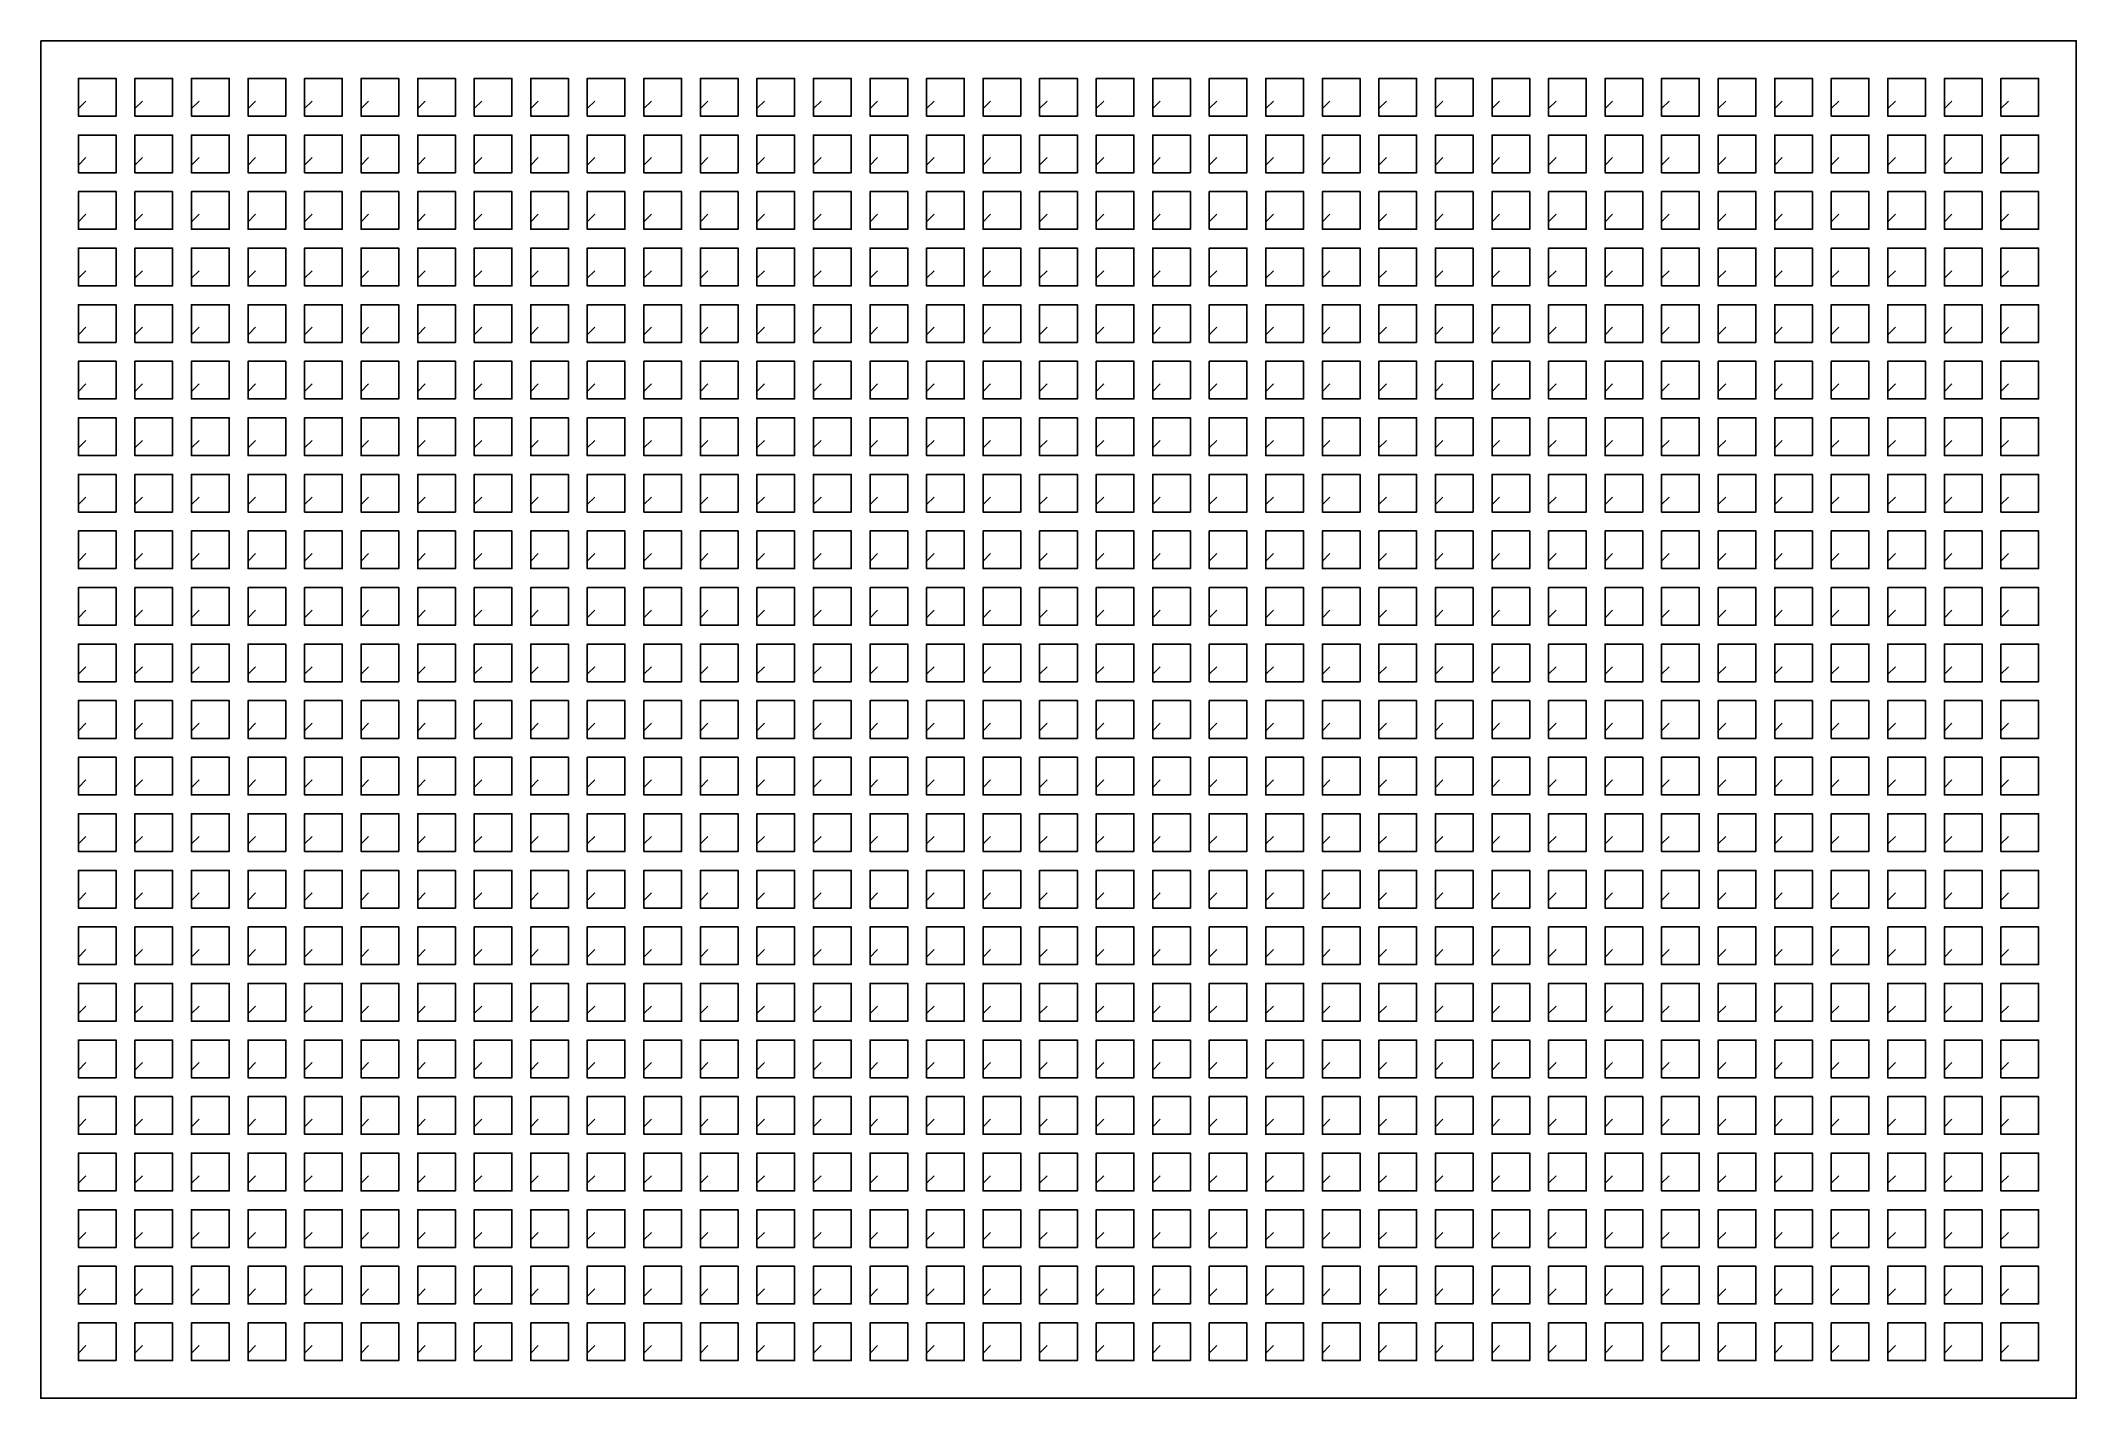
# Model space of a CAD drawing. Header units: millimetres. Extents: x 0 to 2700, y 0 to 1800.
import ezdxf

# ---------------------------------------------------------------- set-up
doc = ezdxf.new("R2010")
doc.units = ezdxf.units.MM
doc.header["$LTSCALE"] = 25.4
doc.layers.add('FRESA_12_18', color=5, linetype='CONTINUOUS')
doc.layers.add('USINAGEM_18', color=3, linetype='CONTINUOUS')

msp = doc.modelspace()

# ---------------------------------------------------------------- linework, layer by layer
at = {"layer": 'FRESA_12_18', "color": 5}
msp.add_lwpolyline([(0, 1800), (2700, 1800), (2700, 0), (0, 0)], close=True, dxfattribs=at)
at = {"layer": 'USINAGEM_18', "color": 3}
for points in [[(60, 1720), (50, 1710), (50, 1700), (100, 1700), (100, 1750), (50, 1750), (50, 1710.5)], [(135, 1720), (125, 1710), (125, 1700), (175, 1700), (175, 1750), (125, 1750), (125, 1710.5)], [(210, 1720), (200, 1710), (200, 1700), (250, 1700), (250, 1750), (200, 1750), (200, 1710.5)], [(285, 1720), (275, 1710), (275, 1700), (325, 1700), (325, 1750), (275, 1750), (275, 1710.5)], [(360, 1720), (350, 1710), (350, 1700), (400, 1700), (400, 1750), (350, 1750), (350, 1710.5)], [(435, 1720), (425, 1710), (425, 1700), (475, 1700), (475, 1750), (425, 1750), (425, 1710.5)], [(510, 1720), (500, 1710), (500, 1700), (550, 1700), (550, 1750), (500, 1750), (500, 1710.5)], [(585, 1720), (575, 1710), (575, 1700), (625, 1700), (625, 1750), (575, 1750), (575, 1710.5)], [(660, 1720), (650, 1710), (650, 1700), (700, 1700), (700, 1750), (650, 1750), (650, 1710.5)], [(735, 1720), (725, 1710), (725, 1700), (775, 1700), (775, 1750), (725, 1750), (725, 1710.5)], [(810, 1720), (800, 1710), (800, 1700), (850, 1700), (850, 1750), (800, 1750), (800, 1710.5)], [(885, 1720), (875, 1710), (875, 1700), (925, 1700), (925, 1750), (875, 1750), (875, 1710.5)], [(960, 1720), (950, 1710), (950, 1700), (1000, 1700), (1000, 1750), (950, 1750), (950, 1710.5)], [(1035, 1720), (1025, 1710), (1025, 1700), (1075, 1700), (1075, 1750), (1025, 1750), (1025, 1710.5)], [(1110, 1720), (1100, 1710), (1100, 1700), (1150, 1700), (1150, 1750), (1100, 1750), (1100, 1710.5)], [(1185, 1720), (1175, 1710), (1175, 1700), (1225, 1700), (1225, 1750), (1175, 1750), (1175, 1710.5)], [(1260, 1720), (1250, 1710), (1250, 1700), (1300, 1700), (1300, 1750), (1250, 1750), (1250, 1710.5)], [(1335, 1720), (1325, 1710), (1325, 1700), (1375, 1700), (1375, 1750), (1325, 1750), (1325, 1710.5)], [(1410, 1720), (1400, 1710), (1400, 1700), (1450, 1700), (1450, 1750), (1400, 1750), (1400, 1710.5)], [(1485, 1720), (1475, 1710), (1475, 1700), (1525, 1700), (1525, 1750), (1475, 1750), (1475, 1710.5)], [(1560, 1720), (1550, 1710), (1550, 1700), (1600, 1700), (1600, 1750), (1550, 1750), (1550, 1710.5)], [(1635, 1720), (1625, 1710), (1625, 1700), (1675, 1700), (1675, 1750), (1625, 1750), (1625, 1710.5)], [(1710, 1720), (1700, 1710), (1700, 1700), (1750, 1700), (1750, 1750), (1700, 1750), (1700, 1710.5)], [(1785, 1720), (1775, 1710), (1775, 1700), (1825, 1700), (1825, 1750), (1775, 1750), (1775, 1710.5)], [(1860, 1720), (1850, 1710), (1850, 1700), (1900, 1700), (1900, 1750), (1850, 1750), (1850, 1710.5)], [(1935, 1720), (1925, 1710), (1925, 1700), (1975, 1700), (1975, 1750), (1925, 1750), (1925, 1710.5)], [(2010, 1720), (2000, 1710), (2000, 1700), (2050, 1700), (2050, 1750), (2000, 1750), (2000, 1710.5)], [(2085, 1720), (2075, 1710), (2075, 1700), (2125, 1700), (2125, 1750), (2075, 1750), (2075, 1710.5)], [(2160, 1720), (2150, 1710), (2150, 1700), (2200, 1700), (2200, 1750), (2150, 1750), (2150, 1710.5)], [(2235, 1720), (2225, 1710), (2225, 1700), (2275, 1700), (2275, 1750), (2225, 1750), (2225, 1710.5)], [(2310, 1720), (2300, 1710), (2300, 1700), (2350, 1700), (2350, 1750), (2300, 1750), (2300, 1710.5)], [(2385, 1720), (2375, 1710), (2375, 1700), (2425, 1700), (2425, 1750), (2375, 1750), (2375, 1710.5)], [(2460, 1720), (2450, 1710), (2450, 1700), (2500, 1700), (2500, 1750), (2450, 1750), (2450, 1710.5)], [(2535, 1720), (2525, 1710), (2525, 1700), (2575, 1700), (2575, 1750), (2525, 1750), (2525, 1710.5)], [(2610, 1720), (2600, 1710), (2600, 1700), (2650, 1700), (2650, 1750), (2600, 1750), (2600, 1710.5)], [(60, 1645), (50, 1635), (50, 1625), (100, 1625), (100, 1675), (50, 1675), (50, 1635.5)], [(135, 1645), (125, 1635), (125, 1625), (175, 1625), (175, 1675), (125, 1675), (125, 1635.5)], [(210, 1645), (200, 1635), (200, 1625), (250, 1625), (250, 1675), (200, 1675), (200, 1635.5)], [(285, 1645), (275, 1635), (275, 1625), (325, 1625), (325, 1675), (275, 1675), (275, 1635.5)], [(360, 1645), (350, 1635), (350, 1625), (400, 1625), (400, 1675), (350, 1675), (350, 1635.5)], [(435, 1645), (425, 1635), (425, 1625), (475, 1625), (475, 1675), (425, 1675), (425, 1635.5)], [(510, 1645), (500, 1635), (500, 1625), (550, 1625), (550, 1675), (500, 1675), (500, 1635.5)], [(585, 1645), (575, 1635), (575, 1625), (625, 1625), (625, 1675), (575, 1675), (575, 1635.5)], [(660, 1645), (650, 1635), (650, 1625), (700, 1625), (700, 1675), (650, 1675), (650, 1635.5)], [(735, 1645), (725, 1635), (725, 1625), (775, 1625), (775, 1675), (725, 1675), (725, 1635.5)], [(810, 1645), (800, 1635), (800, 1625), (850, 1625), (850, 1675), (800, 1675), (800, 1635.5)], [(885, 1645), (875, 1635), (875, 1625), (925, 1625), (925, 1675), (875, 1675), (875, 1635.5)], [(960, 1645), (950, 1635), (950, 1625), (1000, 1625), (1000, 1675), (950, 1675), (950, 1635.5)], [(1035, 1645), (1025, 1635), (1025, 1625), (1075, 1625), (1075, 1675), (1025, 1675), (1025, 1635.5)], [(1110, 1645), (1100, 1635), (1100, 1625), (1150, 1625), (1150, 1675), (1100, 1675), (1100, 1635.5)], [(1185, 1645), (1175, 1635), (1175, 1625), (1225, 1625), (1225, 1675), (1175, 1675), (1175, 1635.5)], [(1260, 1645), (1250, 1635), (1250, 1625), (1300, 1625), (1300, 1675), (1250, 1675), (1250, 1635.5)], [(1335, 1645), (1325, 1635), (1325, 1625), (1375, 1625), (1375, 1675), (1325, 1675), (1325, 1635.5)], [(1410, 1645), (1400, 1635), (1400, 1625), (1450, 1625), (1450, 1675), (1400, 1675), (1400, 1635.5)], [(1485, 1645), (1475, 1635), (1475, 1625), (1525, 1625), (1525, 1675), (1475, 1675), (1475, 1635.5)], [(1560, 1645), (1550, 1635), (1550, 1625), (1600, 1625), (1600, 1675), (1550, 1675), (1550, 1635.5)], [(1635, 1645), (1625, 1635), (1625, 1625), (1675, 1625), (1675, 1675), (1625, 1675), (1625, 1635.5)], [(1710, 1645), (1700, 1635), (1700, 1625), (1750, 1625), (1750, 1675), (1700, 1675), (1700, 1635.5)], [(1785, 1645), (1775, 1635), (1775, 1625), (1825, 1625), (1825, 1675), (1775, 1675), (1775, 1635.5)], [(1860, 1645), (1850, 1635), (1850, 1625), (1900, 1625), (1900, 1675), (1850, 1675), (1850, 1635.5)], [(1935, 1645), (1925, 1635), (1925, 1625), (1975, 1625), (1975, 1675), (1925, 1675), (1925, 1635.5)], [(2010, 1645), (2000, 1635), (2000, 1625), (2050, 1625), (2050, 1675), (2000, 1675), (2000, 1635.5)], [(2085, 1645), (2075, 1635), (2075, 1625), (2125, 1625), (2125, 1675), (2075, 1675), (2075, 1635.5)], [(2160, 1645), (2150, 1635), (2150, 1625), (2200, 1625), (2200, 1675), (2150, 1675), (2150, 1635.5)], [(2235, 1645), (2225, 1635), (2225, 1625), (2275, 1625), (2275, 1675), (2225, 1675), (2225, 1635.5)], [(2310, 1645), (2300, 1635), (2300, 1625), (2350, 1625), (2350, 1675), (2300, 1675), (2300, 1635.5)], [(2385, 1645), (2375, 1635), (2375, 1625), (2425, 1625), (2425, 1675), (2375, 1675), (2375, 1635.5)], [(2460, 1645), (2450, 1635), (2450, 1625), (2500, 1625), (2500, 1675), (2450, 1675), (2450, 1635.5)], [(2535, 1645), (2525, 1635), (2525, 1625), (2575, 1625), (2575, 1675), (2525, 1675), (2525, 1635.5)], [(2610, 1645), (2600, 1635), (2600, 1625), (2650, 1625), (2650, 1675), (2600, 1675), (2600, 1635.5)], [(60, 1570), (50, 1560), (50, 1550), (100, 1550), (100, 1600), (50, 1600), (50, 1560.5)], [(135, 1570), (125, 1560), (125, 1550), (175, 1550), (175, 1600), (125, 1600), (125, 1560.5)], [(210, 1570), (200, 1560), (200, 1550), (250, 1550), (250, 1600), (200, 1600), (200, 1560.5)], [(285, 1570), (275, 1560), (275, 1550), (325, 1550), (325, 1600), (275, 1600), (275, 1560.5)], [(360, 1570), (350, 1560), (350, 1550), (400, 1550), (400, 1600), (350, 1600), (350, 1560.5)], [(435, 1570), (425, 1560), (425, 1550), (475, 1550), (475, 1600), (425, 1600), (425, 1560.5)], [(510, 1570), (500, 1560), (500, 1550), (550, 1550), (550, 1600), (500, 1600), (500, 1560.5)], [(585, 1570), (575, 1560), (575, 1550), (625, 1550), (625, 1600), (575, 1600), (575, 1560.5)], [(660, 1570), (650, 1560), (650, 1550), (700, 1550), (700, 1600), (650, 1600), (650, 1560.5)], [(735, 1570), (725, 1560), (725, 1550), (775, 1550), (775, 1600), (725, 1600), (725, 1560.5)], [(810, 1570), (800, 1560), (800, 1550), (850, 1550), (850, 1600), (800, 1600), (800, 1560.5)], [(885, 1570), (875, 1560), (875, 1550), (925, 1550), (925, 1600), (875, 1600), (875, 1560.5)], [(960, 1570), (950, 1560), (950, 1550), (1000, 1550), (1000, 1600), (950, 1600), (950, 1560.5)], [(1035, 1570), (1025, 1560), (1025, 1550), (1075, 1550), (1075, 1600), (1025, 1600), (1025, 1560.5)], [(1110, 1570), (1100, 1560), (1100, 1550), (1150, 1550), (1150, 1600), (1100, 1600), (1100, 1560.5)], [(1185, 1570), (1175, 1560), (1175, 1550), (1225, 1550), (1225, 1600), (1175, 1600), (1175, 1560.5)], [(1260, 1570), (1250, 1560), (1250, 1550), (1300, 1550), (1300, 1600), (1250, 1600), (1250, 1560.5)], [(1335, 1570), (1325, 1560), (1325, 1550), (1375, 1550), (1375, 1600), (1325, 1600), (1325, 1560.5)], [(1410, 1570), (1400, 1560), (1400, 1550), (1450, 1550), (1450, 1600), (1400, 1600), (1400, 1560.5)], [(1485, 1570), (1475, 1560), (1475, 1550), (1525, 1550), (1525, 1600), (1475, 1600), (1475, 1560.5)], [(1560, 1570), (1550, 1560), (1550, 1550), (1600, 1550), (1600, 1600), (1550, 1600), (1550, 1560.5)], [(1635, 1570), (1625, 1560), (1625, 1550), (1675, 1550), (1675, 1600), (1625, 1600), (1625, 1560.5)], [(1710, 1570), (1700, 1560), (1700, 1550), (1750, 1550), (1750, 1600), (1700, 1600), (1700, 1560.5)], [(1785, 1570), (1775, 1560), (1775, 1550), (1825, 1550), (1825, 1600), (1775, 1600), (1775, 1560.5)], [(1860, 1570), (1850, 1560), (1850, 1550), (1900, 1550), (1900, 1600), (1850, 1600), (1850, 1560.5)], [(1935, 1570), (1925, 1560), (1925, 1550), (1975, 1550), (1975, 1600), (1925, 1600), (1925, 1560.5)], [(2010, 1570), (2000, 1560), (2000, 1550), (2050, 1550), (2050, 1600), (2000, 1600), (2000, 1560.5)], [(2085, 1570), (2075, 1560), (2075, 1550), (2125, 1550), (2125, 1600), (2075, 1600), (2075, 1560.5)], [(2160, 1570), (2150, 1560), (2150, 1550), (2200, 1550), (2200, 1600), (2150, 1600), (2150, 1560.5)], [(2235, 1570), (2225, 1560), (2225, 1550), (2275, 1550), (2275, 1600), (2225, 1600), (2225, 1560.5)], [(2310, 1570), (2300, 1560), (2300, 1550), (2350, 1550), (2350, 1600), (2300, 1600), (2300, 1560.5)], [(2385, 1570), (2375, 1560), (2375, 1550), (2425, 1550), (2425, 1600), (2375, 1600), (2375, 1560.5)], [(2460, 1570), (2450, 1560), (2450, 1550), (2500, 1550), (2500, 1600), (2450, 1600), (2450, 1560.5)], [(2535, 1570), (2525, 1560), (2525, 1550), (2575, 1550), (2575, 1600), (2525, 1600), (2525, 1560.5)], [(2610, 1570), (2600, 1560), (2600, 1550), (2650, 1550), (2650, 1600), (2600, 1600), (2600, 1560.5)], [(60, 1495), (50, 1485), (50, 1475), (100, 1475), (100, 1525), (50, 1525), (50, 1485.5)], [(135, 1495), (125, 1485), (125, 1475), (175, 1475), (175, 1525), (125, 1525), (125, 1485.5)], [(210, 1495), (200, 1485), (200, 1475), (250, 1475), (250, 1525), (200, 1525), (200, 1485.5)], [(285, 1495), (275, 1485), (275, 1475), (325, 1475), (325, 1525), (275, 1525), (275, 1485.5)], [(360, 1495), (350, 1485), (350, 1475), (400, 1475), (400, 1525), (350, 1525), (350, 1485.5)], [(435, 1495), (425, 1485), (425, 1475), (475, 1475), (475, 1525), (425, 1525), (425, 1485.5)], [(510, 1495), (500, 1485), (500, 1475), (550, 1475), (550, 1525), (500, 1525), (500, 1485.5)], [(585, 1495), (575, 1485), (575, 1475), (625, 1475), (625, 1525), (575, 1525), (575, 1485.5)], [(660, 1495), (650, 1485), (650, 1475), (700, 1475), (700, 1525), (650, 1525), (650, 1485.5)], [(735, 1495), (725, 1485), (725, 1475), (775, 1475), (775, 1525), (725, 1525), (725, 1485.5)], [(810, 1495), (800, 1485), (800, 1475), (850, 1475), (850, 1525), (800, 1525), (800, 1485.5)], [(885, 1495), (875, 1485), (875, 1475), (925, 1475), (925, 1525), (875, 1525), (875, 1485.5)], [(960, 1495), (950, 1485), (950, 1475), (1000, 1475), (1000, 1525), (950, 1525), (950, 1485.5)], [(1035, 1495), (1025, 1485), (1025, 1475), (1075, 1475), (1075, 1525), (1025, 1525), (1025, 1485.5)], [(1110, 1495), (1100, 1485), (1100, 1475), (1150, 1475), (1150, 1525), (1100, 1525), (1100, 1485.5)], [(1185, 1495), (1175, 1485), (1175, 1475), (1225, 1475), (1225, 1525), (1175, 1525), (1175, 1485.5)], [(1260, 1495), (1250, 1485), (1250, 1475), (1300, 1475), (1300, 1525), (1250, 1525), (1250, 1485.5)], [(1335, 1495), (1325, 1485), (1325, 1475), (1375, 1475), (1375, 1525), (1325, 1525), (1325, 1485.5)], [(1410, 1495), (1400, 1485), (1400, 1475), (1450, 1475), (1450, 1525), (1400, 1525), (1400, 1485.5)], [(1485, 1495), (1475, 1485), (1475, 1475), (1525, 1475), (1525, 1525), (1475, 1525), (1475, 1485.5)], [(1560, 1495), (1550, 1485), (1550, 1475), (1600, 1475), (1600, 1525), (1550, 1525), (1550, 1485.5)], [(1635, 1495), (1625, 1485), (1625, 1475), (1675, 1475), (1675, 1525), (1625, 1525), (1625, 1485.5)], [(1710, 1495), (1700, 1485), (1700, 1475), (1750, 1475), (1750, 1525), (1700, 1525), (1700, 1485.5)], [(1785, 1495), (1775, 1485), (1775, 1475), (1825, 1475), (1825, 1525), (1775, 1525), (1775, 1485.5)], [(1860, 1495), (1850, 1485), (1850, 1475), (1900, 1475), (1900, 1525), (1850, 1525), (1850, 1485.5)], [(1935, 1495), (1925, 1485), (1925, 1475), (1975, 1475), (1975, 1525), (1925, 1525), (1925, 1485.5)], [(2010, 1495), (2000, 1485), (2000, 1475), (2050, 1475), (2050, 1525), (2000, 1525), (2000, 1485.5)], [(2085, 1495), (2075, 1485), (2075, 1475), (2125, 1475), (2125, 1525), (2075, 1525), (2075, 1485.5)], [(2160, 1495), (2150, 1485), (2150, 1475), (2200, 1475), (2200, 1525), (2150, 1525), (2150, 1485.5)], [(2235, 1495), (2225, 1485), (2225, 1475), (2275, 1475), (2275, 1525), (2225, 1525), (2225, 1485.5)], [(2310, 1495), (2300, 1485), (2300, 1475), (2350, 1475), (2350, 1525), (2300, 1525), (2300, 1485.5)], [(2385, 1495), (2375, 1485), (2375, 1475), (2425, 1475), (2425, 1525), (2375, 1525), (2375, 1485.5)], [(2460, 1495), (2450, 1485), (2450, 1475), (2500, 1475), (2500, 1525), (2450, 1525), (2450, 1485.5)], [(2535, 1495), (2525, 1485), (2525, 1475), (2575, 1475), (2575, 1525), (2525, 1525), (2525, 1485.5)], [(2610, 1495), (2600, 1485), (2600, 1475), (2650, 1475), (2650, 1525), (2600, 1525), (2600, 1485.5)], [(60, 1420), (50, 1410), (50, 1400), (100, 1400), (100, 1450), (50, 1450), (50, 1410.5)], [(135, 1420), (125, 1410), (125, 1400), (175, 1400), (175, 1450), (125, 1450), (125, 1410.5)], [(210, 1420), (200, 1410), (200, 1400), (250, 1400), (250, 1450), (200, 1450), (200, 1410.5)], [(285, 1420), (275, 1410), (275, 1400), (325, 1400), (325, 1450), (275, 1450), (275, 1410.5)], [(360, 1420), (350, 1410), (350, 1400), (400, 1400), (400, 1450), (350, 1450), (350, 1410.5)], [(435, 1420), (425, 1410), (425, 1400), (475, 1400), (475, 1450), (425, 1450), (425, 1410.5)], [(510, 1420), (500, 1410), (500, 1400), (550, 1400), (550, 1450), (500, 1450), (500, 1410.5)], [(585, 1420), (575, 1410), (575, 1400), (625, 1400), (625, 1450), (575, 1450), (575, 1410.5)], [(660, 1420), (650, 1410), (650, 1400), (700, 1400), (700, 1450), (650, 1450), (650, 1410.5)], [(735, 1420), (725, 1410), (725, 1400), (775, 1400), (775, 1450), (725, 1450), (725, 1410.5)], [(810, 1420), (800, 1410), (800, 1400), (850, 1400), (850, 1450), (800, 1450), (800, 1410.5)], [(885, 1420), (875, 1410), (875, 1400), (925, 1400), (925, 1450), (875, 1450), (875, 1410.5)], [(960, 1420), (950, 1410), (950, 1400), (1000, 1400), (1000, 1450), (950, 1450), (950, 1410.5)], [(1035, 1420), (1025, 1410), (1025, 1400), (1075, 1400), (1075, 1450), (1025, 1450), (1025, 1410.5)], [(1110, 1420), (1100, 1410), (1100, 1400), (1150, 1400), (1150, 1450), (1100, 1450), (1100, 1410.5)], [(1185, 1420), (1175, 1410), (1175, 1400), (1225, 1400), (1225, 1450), (1175, 1450), (1175, 1410.5)], [(1260, 1420), (1250, 1410), (1250, 1400), (1300, 1400), (1300, 1450), (1250, 1450), (1250, 1410.5)], [(1335, 1420), (1325, 1410), (1325, 1400), (1375, 1400), (1375, 1450), (1325, 1450), (1325, 1410.5)], [(1410, 1420), (1400, 1410), (1400, 1400), (1450, 1400), (1450, 1450), (1400, 1450), (1400, 1410.5)], [(1485, 1420), (1475, 1410), (1475, 1400), (1525, 1400), (1525, 1450), (1475, 1450), (1475, 1410.5)], [(1560, 1420), (1550, 1410), (1550, 1400), (1600, 1400), (1600, 1450), (1550, 1450), (1550, 1410.5)], [(1635, 1420), (1625, 1410), (1625, 1400), (1675, 1400), (1675, 1450), (1625, 1450), (1625, 1410.5)], [(1710, 1420), (1700, 1410), (1700, 1400), (1750, 1400), (1750, 1450), (1700, 1450), (1700, 1410.5)], [(1785, 1420), (1775, 1410), (1775, 1400), (1825, 1400), (1825, 1450), (1775, 1450), (1775, 1410.5)], [(1860, 1420), (1850, 1410), (1850, 1400), (1900, 1400), (1900, 1450), (1850, 1450), (1850, 1410.5)], [(1935, 1420), (1925, 1410), (1925, 1400), (1975, 1400), (1975, 1450), (1925, 1450), (1925, 1410.5)], [(2010, 1420), (2000, 1410), (2000, 1400), (2050, 1400), (2050, 1450), (2000, 1450), (2000, 1410.5)], [(2085, 1420), (2075, 1410), (2075, 1400), (2125, 1400), (2125, 1450), (2075, 1450), (2075, 1410.5)], [(2160, 1420), (2150, 1410), (2150, 1400), (2200, 1400), (2200, 1450), (2150, 1450), (2150, 1410.5)], [(2235, 1420), (2225, 1410), (2225, 1400), (2275, 1400), (2275, 1450), (2225, 1450), (2225, 1410.5)], [(2310, 1420), (2300, 1410), (2300, 1400), (2350, 1400), (2350, 1450), (2300, 1450), (2300, 1410.5)], [(2385, 1420), (2375, 1410), (2375, 1400), (2425, 1400), (2425, 1450), (2375, 1450), (2375, 1410.5)], [(2460, 1420), (2450, 1410), (2450, 1400), (2500, 1400), (2500, 1450), (2450, 1450), (2450, 1410.5)], [(2535, 1420), (2525, 1410), (2525, 1400), (2575, 1400), (2575, 1450), (2525, 1450), (2525, 1410.5)], [(2610, 1420), (2600, 1410), (2600, 1400), (2650, 1400), (2650, 1450), (2600, 1450), (2600, 1410.5)], [(60, 1345), (50, 1335), (50, 1325), (100, 1325), (100, 1375), (50, 1375), (50, 1335.5)], [(135, 1345), (125, 1335), (125, 1325), (175, 1325), (175, 1375), (125, 1375), (125, 1335.5)], [(210, 1345), (200, 1335), (200, 1325), (250, 1325), (250, 1375), (200, 1375), (200, 1335.5)], [(285, 1345), (275, 1335), (275, 1325), (325, 1325), (325, 1375), (275, 1375), (275, 1335.5)], [(360, 1345), (350, 1335), (350, 1325), (400, 1325), (400, 1375), (350, 1375), (350, 1335.5)], [(435, 1345), (425, 1335), (425, 1325), (475, 1325), (475, 1375), (425, 1375), (425, 1335.5)], [(510, 1345), (500, 1335), (500, 1325), (550, 1325), (550, 1375), (500, 1375), (500, 1335.5)], [(585, 1345), (575, 1335), (575, 1325), (625, 1325), (625, 1375), (575, 1375), (575, 1335.5)], [(660, 1345), (650, 1335), (650, 1325), (700, 1325), (700, 1375), (650, 1375), (650, 1335.5)], [(735, 1345), (725, 1335), (725, 1325), (775, 1325), (775, 1375), (725, 1375), (725, 1335.5)], [(810, 1345), (800, 1335), (800, 1325), (850, 1325), (850, 1375), (800, 1375), (800, 1335.5)], [(885, 1345), (875, 1335), (875, 1325), (925, 1325), (925, 1375), (875, 1375), (875, 1335.5)], [(960, 1345), (950, 1335), (950, 1325), (1000, 1325), (1000, 1375), (950, 1375), (950, 1335.5)], [(1035, 1345), (1025, 1335), (1025, 1325), (1075, 1325), (1075, 1375), (1025, 1375), (1025, 1335.5)], [(1110, 1345), (1100, 1335), (1100, 1325), (1150, 1325), (1150, 1375), (1100, 1375), (1100, 1335.5)], [(1185, 1345), (1175, 1335), (1175, 1325), (1225, 1325), (1225, 1375), (1175, 1375), (1175, 1335.5)], [(1260, 1345), (1250, 1335), (1250, 1325), (1300, 1325), (1300, 1375), (1250, 1375), (1250, 1335.5)], [(1335, 1345), (1325, 1335), (1325, 1325), (1375, 1325), (1375, 1375), (1325, 1375), (1325, 1335.5)], [(1410, 1345), (1400, 1335), (1400, 1325), (1450, 1325), (1450, 1375), (1400, 1375), (1400, 1335.5)], [(1485, 1345), (1475, 1335), (1475, 1325), (1525, 1325), (1525, 1375), (1475, 1375), (1475, 1335.5)], [(1560, 1345), (1550, 1335), (1550, 1325), (1600, 1325), (1600, 1375), (1550, 1375), (1550, 1335.5)], [(1635, 1345), (1625, 1335), (1625, 1325), (1675, 1325), (1675, 1375), (1625, 1375), (1625, 1335.5)], [(1710, 1345), (1700, 1335), (1700, 1325), (1750, 1325), (1750, 1375), (1700, 1375), (1700, 1335.5)], [(1785, 1345), (1775, 1335), (1775, 1325), (1825, 1325), (1825, 1375), (1775, 1375), (1775, 1335.5)], [(1860, 1345), (1850, 1335), (1850, 1325), (1900, 1325), (1900, 1375), (1850, 1375), (1850, 1335.5)], [(1935, 1345), (1925, 1335), (1925, 1325), (1975, 1325), (1975, 1375), (1925, 1375), (1925, 1335.5)], [(2010, 1345), (2000, 1335), (2000, 1325), (2050, 1325), (2050, 1375), (2000, 1375), (2000, 1335.5)], [(2085, 1345), (2075, 1335), (2075, 1325), (2125, 1325), (2125, 1375), (2075, 1375), (2075, 1335.5)], [(2160, 1345), (2150, 1335), (2150, 1325), (2200, 1325), (2200, 1375), (2150, 1375), (2150, 1335.5)], [(2235, 1345), (2225, 1335), (2225, 1325), (2275, 1325), (2275, 1375), (2225, 1375), (2225, 1335.5)], [(2310, 1345), (2300, 1335), (2300, 1325), (2350, 1325), (2350, 1375), (2300, 1375), (2300, 1335.5)], [(2385, 1345), (2375, 1335), (2375, 1325), (2425, 1325), (2425, 1375), (2375, 1375), (2375, 1335.5)], [(2460, 1345), (2450, 1335), (2450, 1325), (2500, 1325), (2500, 1375), (2450, 1375), (2450, 1335.5)], [(2535, 1345), (2525, 1335), (2525, 1325), (2575, 1325), (2575, 1375), (2525, 1375), (2525, 1335.5)], [(2610, 1345), (2600, 1335), (2600, 1325), (2650, 1325), (2650, 1375), (2600, 1375), (2600, 1335.5)], [(60, 1270), (50, 1260), (50, 1250), (100, 1250), (100, 1300), (50, 1300), (50, 1260.5)], [(135, 1270), (125, 1260), (125, 1250), (175, 1250), (175, 1300), (125, 1300), (125, 1260.5)], [(210, 1270), (200, 1260), (200, 1250), (250, 1250), (250, 1300), (200, 1300), (200, 1260.5)], [(285, 1270), (275, 1260), (275, 1250), (325, 1250), (325, 1300), (275, 1300), (275, 1260.5)], [(360, 1270), (350, 1260), (350, 1250), (400, 1250), (400, 1300), (350, 1300), (350, 1260.5)], [(435, 1270), (425, 1260), (425, 1250), (475, 1250), (475, 1300), (425, 1300), (425, 1260.5)], [(510, 1270), (500, 1260), (500, 1250), (550, 1250), (550, 1300), (500, 1300), (500, 1260.5)], [(585, 1270), (575, 1260), (575, 1250), (625, 1250), (625, 1300), (575, 1300), (575, 1260.5)], [(660, 1270), (650, 1260), (650, 1250), (700, 1250), (700, 1300), (650, 1300), (650, 1260.5)], [(735, 1270), (725, 1260), (725, 1250), (775, 1250), (775, 1300), (725, 1300), (725, 1260.5)], [(810, 1270), (800, 1260), (800, 1250), (850, 1250), (850, 1300), (800, 1300), (800, 1260.5)], [(885, 1270), (875, 1260), (875, 1250), (925, 1250), (925, 1300), (875, 1300), (875, 1260.5)], [(960, 1270), (950, 1260), (950, 1250), (1000, 1250), (1000, 1300), (950, 1300), (950, 1260.5)], [(1035, 1270), (1025, 1260), (1025, 1250), (1075, 1250), (1075, 1300), (1025, 1300), (1025, 1260.5)], [(1110, 1270), (1100, 1260), (1100, 1250), (1150, 1250), (1150, 1300), (1100, 1300), (1100, 1260.5)], [(1185, 1270), (1175, 1260), (1175, 1250), (1225, 1250), (1225, 1300), (1175, 1300), (1175, 1260.5)], [(1260, 1270), (1250, 1260), (1250, 1250), (1300, 1250), (1300, 1300), (1250, 1300), (1250, 1260.5)], [(1335, 1270), (1325, 1260), (1325, 1250), (1375, 1250), (1375, 1300), (1325, 1300), (1325, 1260.5)], [(1410, 1270), (1400, 1260), (1400, 1250), (1450, 1250), (1450, 1300), (1400, 1300), (1400, 1260.5)], [(1485, 1270), (1475, 1260), (1475, 1250), (1525, 1250), (1525, 1300), (1475, 1300), (1475, 1260.5)], [(1560, 1270), (1550, 1260), (1550, 1250), (1600, 1250), (1600, 1300), (1550, 1300), (1550, 1260.5)], [(1635, 1270), (1625, 1260), (1625, 1250), (1675, 1250), (1675, 1300), (1625, 1300), (1625, 1260.5)], [(1710, 1270), (1700, 1260), (1700, 1250), (1750, 1250), (1750, 1300), (1700, 1300), (1700, 1260.5)], [(1785, 1270), (1775, 1260), (1775, 1250), (1825, 1250), (1825, 1300), (1775, 1300), (1775, 1260.5)], [(1860, 1270), (1850, 1260), (1850, 1250), (1900, 1250), (1900, 1300), (1850, 1300), (1850, 1260.5)], [(1935, 1270), (1925, 1260), (1925, 1250), (1975, 1250), (1975, 1300), (1925, 1300), (1925, 1260.5)], [(2010, 1270), (2000, 1260), (2000, 1250), (2050, 1250), (2050, 1300), (2000, 1300), (2000, 1260.5)], [(2085, 1270), (2075, 1260), (2075, 1250), (2125, 1250), (2125, 1300), (2075, 1300), (2075, 1260.5)], [(2160, 1270), (2150, 1260), (2150, 1250), (2200, 1250), (2200, 1300), (2150, 1300), (2150, 1260.5)], [(2235, 1270), (2225, 1260), (2225, 1250), (2275, 1250), (2275, 1300), (2225, 1300), (2225, 1260.5)], [(2310, 1270), (2300, 1260), (2300, 1250), (2350, 1250), (2350, 1300), (2300, 1300), (2300, 1260.5)], [(2385, 1270), (2375, 1260), (2375, 1250), (2425, 1250), (2425, 1300), (2375, 1300), (2375, 1260.5)], [(2460, 1270), (2450, 1260), (2450, 1250), (2500, 1250), (2500, 1300), (2450, 1300), (2450, 1260.5)], [(2535, 1270), (2525, 1260), (2525, 1250), (2575, 1250), (2575, 1300), (2525, 1300), (2525, 1260.5)], [(2610, 1270), (2600, 1260), (2600, 1250), (2650, 1250), (2650, 1300), (2600, 1300), (2600, 1260.5)], [(60, 1195), (50, 1185), (50, 1175), (100, 1175), (100, 1225), (50, 1225), (50, 1185.5)], [(135, 1195), (125, 1185), (125, 1175), (175, 1175), (175, 1225), (125, 1225), (125, 1185.5)], [(210, 1195), (200, 1185), (200, 1175), (250, 1175), (250, 1225), (200, 1225), (200, 1185.5)], [(285, 1195), (275, 1185), (275, 1175), (325, 1175), (325, 1225), (275, 1225), (275, 1185.5)], [(360, 1195), (350, 1185), (350, 1175), (400, 1175), (400, 1225), (350, 1225), (350, 1185.5)], [(435, 1195), (425, 1185), (425, 1175), (475, 1175), (475, 1225), (425, 1225), (425, 1185.5)], [(510, 1195), (500, 1185), (500, 1175), (550, 1175), (550, 1225), (500, 1225), (500, 1185.5)], [(585, 1195), (575, 1185), (575, 1175), (625, 1175), (625, 1225), (575, 1225), (575, 1185.5)], [(660, 1195), (650, 1185), (650, 1175), (700, 1175), (700, 1225), (650, 1225), (650, 1185.5)], [(735, 1195), (725, 1185), (725, 1175), (775, 1175), (775, 1225), (725, 1225), (725, 1185.5)], [(810, 1195), (800, 1185), (800, 1175), (850, 1175), (850, 1225), (800, 1225), (800, 1185.5)], [(885, 1195), (875, 1185), (875, 1175), (925, 1175), (925, 1225), (875, 1225), (875, 1185.5)], [(960, 1195), (950, 1185), (950, 1175), (1000, 1175), (1000, 1225), (950, 1225), (950, 1185.5)], [(1035, 1195), (1025, 1185), (1025, 1175), (1075, 1175), (1075, 1225), (1025, 1225), (1025, 1185.5)], [(1110, 1195), (1100, 1185), (1100, 1175), (1150, 1175), (1150, 1225), (1100, 1225), (1100, 1185.5)], [(1185, 1195), (1175, 1185), (1175, 1175), (1225, 1175), (1225, 1225), (1175, 1225), (1175, 1185.5)], [(1260, 1195), (1250, 1185), (1250, 1175), (1300, 1175), (1300, 1225), (1250, 1225), (1250, 1185.5)], [(1335, 1195), (1325, 1185), (1325, 1175), (1375, 1175), (1375, 1225), (1325, 1225), (1325, 1185.5)], [(1410, 1195), (1400, 1185), (1400, 1175), (1450, 1175), (1450, 1225), (1400, 1225), (1400, 1185.5)], [(1485, 1195), (1475, 1185), (1475, 1175), (1525, 1175), (1525, 1225), (1475, 1225), (1475, 1185.5)], [(1560, 1195), (1550, 1185), (1550, 1175), (1600, 1175), (1600, 1225), (1550, 1225), (1550, 1185.5)], [(1635, 1195), (1625, 1185), (1625, 1175), (1675, 1175), (1675, 1225), (1625, 1225), (1625, 1185.5)], [(1710, 1195), (1700, 1185), (1700, 1175), (1750, 1175), (1750, 1225), (1700, 1225), (1700, 1185.5)], [(1785, 1195), (1775, 1185), (1775, 1175), (1825, 1175), (1825, 1225), (1775, 1225), (1775, 1185.5)], [(1860, 1195), (1850, 1185), (1850, 1175), (1900, 1175), (1900, 1225), (1850, 1225), (1850, 1185.5)], [(1935, 1195), (1925, 1185), (1925, 1175), (1975, 1175), (1975, 1225), (1925, 1225), (1925, 1185.5)], [(2010, 1195), (2000, 1185), (2000, 1175), (2050, 1175), (2050, 1225), (2000, 1225), (2000, 1185.5)], [(2085, 1195), (2075, 1185), (2075, 1175), (2125, 1175), (2125, 1225), (2075, 1225), (2075, 1185.5)], [(2160, 1195), (2150, 1185), (2150, 1175), (2200, 1175), (2200, 1225), (2150, 1225), (2150, 1185.5)], [(2235, 1195), (2225, 1185), (2225, 1175), (2275, 1175), (2275, 1225), (2225, 1225), (2225, 1185.5)], [(2310, 1195), (2300, 1185), (2300, 1175), (2350, 1175), (2350, 1225), (2300, 1225), (2300, 1185.5)], [(2385, 1195), (2375, 1185), (2375, 1175), (2425, 1175), (2425, 1225), (2375, 1225), (2375, 1185.5)], [(2460, 1195), (2450, 1185), (2450, 1175), (2500, 1175), (2500, 1225), (2450, 1225), (2450, 1185.5)], [(2535, 1195), (2525, 1185), (2525, 1175), (2575, 1175), (2575, 1225), (2525, 1225), (2525, 1185.5)], [(2610, 1195), (2600, 1185), (2600, 1175), (2650, 1175), (2650, 1225), (2600, 1225), (2600, 1185.5)], [(60, 1120), (50, 1110), (50, 1100), (100, 1100), (100, 1150), (50, 1150), (50, 1110.5)], [(135, 1120), (125, 1110), (125, 1100), (175, 1100), (175, 1150), (125, 1150), (125, 1110.5)], [(210, 1120), (200, 1110), (200, 1100), (250, 1100), (250, 1150), (200, 1150), (200, 1110.5)], [(285, 1120), (275, 1110), (275, 1100), (325, 1100), (325, 1150), (275, 1150), (275, 1110.5)], [(360, 1120), (350, 1110), (350, 1100), (400, 1100), (400, 1150), (350, 1150), (350, 1110.5)], [(435, 1120), (425, 1110), (425, 1100), (475, 1100), (475, 1150), (425, 1150), (425, 1110.5)], [(510, 1120), (500, 1110), (500, 1100), (550, 1100), (550, 1150), (500, 1150), (500, 1110.5)], [(585, 1120), (575, 1110), (575, 1100), (625, 1100), (625, 1150), (575, 1150), (575, 1110.5)], [(660, 1120), (650, 1110), (650, 1100), (700, 1100), (700, 1150), (650, 1150), (650, 1110.5)], [(735, 1120), (725, 1110), (725, 1100), (775, 1100), (775, 1150), (725, 1150), (725, 1110.5)], [(810, 1120), (800, 1110), (800, 1100), (850, 1100), (850, 1150), (800, 1150), (800, 1110.5)], [(885, 1120), (875, 1110), (875, 1100), (925, 1100), (925, 1150), (875, 1150), (875, 1110.5)], [(960, 1120), (950, 1110), (950, 1100), (1000, 1100), (1000, 1150), (950, 1150), (950, 1110.5)], [(1035, 1120), (1025, 1110), (1025, 1100), (1075, 1100), (1075, 1150), (1025, 1150), (1025, 1110.5)], [(1110, 1120), (1100, 1110), (1100, 1100), (1150, 1100), (1150, 1150), (1100, 1150), (1100, 1110.5)], [(1185, 1120), (1175, 1110), (1175, 1100), (1225, 1100), (1225, 1150), (1175, 1150), (1175, 1110.5)], [(1260, 1120), (1250, 1110), (1250, 1100), (1300, 1100), (1300, 1150), (1250, 1150), (1250, 1110.5)], [(1335, 1120), (1325, 1110), (1325, 1100), (1375, 1100), (1375, 1150), (1325, 1150), (1325, 1110.5)], [(1410, 1120), (1400, 1110), (1400, 1100), (1450, 1100), (1450, 1150), (1400, 1150), (1400, 1110.5)], [(1485, 1120), (1475, 1110), (1475, 1100), (1525, 1100), (1525, 1150), (1475, 1150), (1475, 1110.5)], [(1560, 1120), (1550, 1110), (1550, 1100), (1600, 1100), (1600, 1150), (1550, 1150), (1550, 1110.5)], [(1635, 1120), (1625, 1110), (1625, 1100), (1675, 1100), (1675, 1150), (1625, 1150), (1625, 1110.5)], [(1710, 1120), (1700, 1110), (1700, 1100), (1750, 1100), (1750, 1150), (1700, 1150), (1700, 1110.5)], [(1785, 1120), (1775, 1110), (1775, 1100), (1825, 1100), (1825, 1150), (1775, 1150), (1775, 1110.5)], [(1860, 1120), (1850, 1110), (1850, 1100), (1900, 1100), (1900, 1150), (1850, 1150), (1850, 1110.5)], [(1935, 1120), (1925, 1110), (1925, 1100), (1975, 1100), (1975, 1150), (1925, 1150), (1925, 1110.5)], [(2010, 1120), (2000, 1110), (2000, 1100), (2050, 1100), (2050, 1150), (2000, 1150), (2000, 1110.5)], [(2085, 1120), (2075, 1110), (2075, 1100), (2125, 1100), (2125, 1150), (2075, 1150), (2075, 1110.5)], [(2160, 1120), (2150, 1110), (2150, 1100), (2200, 1100), (2200, 1150), (2150, 1150), (2150, 1110.5)], [(2235, 1120), (2225, 1110), (2225, 1100), (2275, 1100), (2275, 1150), (2225, 1150), (2225, 1110.5)], [(2310, 1120), (2300, 1110), (2300, 1100), (2350, 1100), (2350, 1150), (2300, 1150), (2300, 1110.5)], [(2385, 1120), (2375, 1110), (2375, 1100), (2425, 1100), (2425, 1150), (2375, 1150), (2375, 1110.5)], [(2460, 1120), (2450, 1110), (2450, 1100), (2500, 1100), (2500, 1150), (2450, 1150), (2450, 1110.5)], [(2535, 1120), (2525, 1110), (2525, 1100), (2575, 1100), (2575, 1150), (2525, 1150), (2525, 1110.5)], [(2610, 1120), (2600, 1110), (2600, 1100), (2650, 1100), (2650, 1150), (2600, 1150), (2600, 1110.5)], [(60, 1045), (50, 1035), (50, 1025), (100, 1025), (100, 1075), (50, 1075), (50, 1035.5)], [(135, 1045), (125, 1035), (125, 1025), (175, 1025), (175, 1075), (125, 1075), (125, 1035.5)], [(210, 1045), (200, 1035), (200, 1025), (250, 1025), (250, 1075), (200, 1075), (200, 1035.5)], [(285, 1045), (275, 1035), (275, 1025), (325, 1025), (325, 1075), (275, 1075), (275, 1035.5)], [(360, 1045), (350, 1035), (350, 1025), (400, 1025), (400, 1075), (350, 1075), (350, 1035.5)], [(435, 1045), (425, 1035), (425, 1025), (475, 1025), (475, 1075), (425, 1075), (425, 1035.5)], [(510, 1045), (500, 1035), (500, 1025), (550, 1025), (550, 1075), (500, 1075), (500, 1035.5)], [(585, 1045), (575, 1035), (575, 1025), (625, 1025), (625, 1075), (575, 1075), (575, 1035.5)], [(660, 1045), (650, 1035), (650, 1025), (700, 1025), (700, 1075), (650, 1075), (650, 1035.5)], [(735, 1045), (725, 1035), (725, 1025), (775, 1025), (775, 1075), (725, 1075), (725, 1035.5)], [(810, 1045), (800, 1035), (800, 1025), (850, 1025), (850, 1075), (800, 1075), (800, 1035.5)], [(885, 1045), (875, 1035), (875, 1025), (925, 1025), (925, 1075), (875, 1075), (875, 1035.5)], [(960, 1045), (950, 1035), (950, 1025), (1000, 1025), (1000, 1075), (950, 1075), (950, 1035.5)], [(1035, 1045), (1025, 1035), (1025, 1025), (1075, 1025), (1075, 1075), (1025, 1075), (1025, 1035.5)], [(1110, 1045), (1100, 1035), (1100, 1025), (1150, 1025), (1150, 1075), (1100, 1075), (1100, 1035.5)], [(1185, 1045), (1175, 1035), (1175, 1025), (1225, 1025), (1225, 1075), (1175, 1075), (1175, 1035.5)], [(1260, 1045), (1250, 1035), (1250, 1025), (1300, 1025), (1300, 1075), (1250, 1075), (1250, 1035.5)], [(1335, 1045), (1325, 1035), (1325, 1025), (1375, 1025), (1375, 1075), (1325, 1075), (1325, 1035.5)], [(1410, 1045), (1400, 1035), (1400, 1025), (1450, 1025), (1450, 1075), (1400, 1075), (1400, 1035.5)], [(1485, 1045), (1475, 1035), (1475, 1025), (1525, 1025), (1525, 1075), (1475, 1075), (1475, 1035.5)], [(1560, 1045), (1550, 1035), (1550, 1025), (1600, 1025), (1600, 1075), (1550, 1075), (1550, 1035.5)], [(1635, 1045), (1625, 1035), (1625, 1025), (1675, 1025), (1675, 1075), (1625, 1075), (1625, 1035.5)], [(1710, 1045), (1700, 1035), (1700, 1025), (1750, 1025), (1750, 1075), (1700, 1075), (1700, 1035.5)], [(1785, 1045), (1775, 1035), (1775, 1025), (1825, 1025), (1825, 1075), (1775, 1075), (1775, 1035.5)], [(1860, 1045), (1850, 1035), (1850, 1025), (1900, 1025), (1900, 1075), (1850, 1075), (1850, 1035.5)], [(1935, 1045), (1925, 1035), (1925, 1025), (1975, 1025), (1975, 1075), (1925, 1075), (1925, 1035.5)], [(2010, 1045), (2000, 1035), (2000, 1025), (2050, 1025), (2050, 1075), (2000, 1075), (2000, 1035.5)], [(2085, 1045), (2075, 1035), (2075, 1025), (2125, 1025), (2125, 1075), (2075, 1075), (2075, 1035.5)], [(2160, 1045), (2150, 1035), (2150, 1025), (2200, 1025), (2200, 1075), (2150, 1075), (2150, 1035.5)], [(2235, 1045), (2225, 1035), (2225, 1025), (2275, 1025), (2275, 1075), (2225, 1075), (2225, 1035.5)], [(2310, 1045), (2300, 1035), (2300, 1025), (2350, 1025), (2350, 1075), (2300, 1075), (2300, 1035.5)], [(2385, 1045), (2375, 1035), (2375, 1025), (2425, 1025), (2425, 1075), (2375, 1075), (2375, 1035.5)], [(2460, 1045), (2450, 1035), (2450, 1025), (2500, 1025), (2500, 1075), (2450, 1075), (2450, 1035.5)], [(2535, 1045), (2525, 1035), (2525, 1025), (2575, 1025), (2575, 1075), (2525, 1075), (2525, 1035.5)], [(2610, 1045), (2600, 1035), (2600, 1025), (2650, 1025), (2650, 1075), (2600, 1075), (2600, 1035.5)], [(60, 970), (50, 960), (50, 950), (100, 950), (100, 1000), (50, 1000), (50, 960.5)], [(135, 970), (125, 960), (125, 950), (175, 950), (175, 1000), (125, 1000), (125, 960.5)], [(210, 970), (200, 960), (200, 950), (250, 950), (250, 1000), (200, 1000), (200, 960.5)], [(285, 970), (275, 960), (275, 950), (325, 950), (325, 1000), (275, 1000), (275, 960.5)], [(360, 970), (350, 960), (350, 950), (400, 950), (400, 1000), (350, 1000), (350, 960.5)], [(435, 970), (425, 960), (425, 950), (475, 950), (475, 1000), (425, 1000), (425, 960.5)], [(510, 970), (500, 960), (500, 950), (550, 950), (550, 1000), (500, 1000), (500, 960.5)], [(585, 970), (575, 960), (575, 950), (625, 950), (625, 1000), (575, 1000), (575, 960.5)], [(660, 970), (650, 960), (650, 950), (700, 950), (700, 1000), (650, 1000), (650, 960.5)], [(735, 970), (725, 960), (725, 950), (775, 950), (775, 1000), (725, 1000), (725, 960.5)], [(810, 970), (800, 960), (800, 950), (850, 950), (850, 1000), (800, 1000), (800, 960.5)], [(885, 970), (875, 960), (875, 950), (925, 950), (925, 1000), (875, 1000), (875, 960.5)], [(960, 970), (950, 960), (950, 950), (1000, 950), (1000, 1000), (950, 1000), (950, 960.5)], [(1035, 970), (1025, 960), (1025, 950), (1075, 950), (1075, 1000), (1025, 1000), (1025, 960.5)], [(1110, 970), (1100, 960), (1100, 950), (1150, 950), (1150, 1000), (1100, 1000), (1100, 960.5)], [(1185, 970), (1175, 960), (1175, 950), (1225, 950), (1225, 1000), (1175, 1000), (1175, 960.5)], [(1260, 970), (1250, 960), (1250, 950), (1300, 950), (1300, 1000), (1250, 1000), (1250, 960.5)], [(1335, 970), (1325, 960), (1325, 950), (1375, 950), (1375, 1000), (1325, 1000), (1325, 960.5)], [(1410, 970), (1400, 960), (1400, 950), (1450, 950), (1450, 1000), (1400, 1000), (1400, 960.5)], [(1485, 970), (1475, 960), (1475, 950), (1525, 950), (1525, 1000), (1475, 1000), (1475, 960.5)], [(1560, 970), (1550, 960), (1550, 950), (1600, 950), (1600, 1000), (1550, 1000), (1550, 960.5)], [(1635, 970), (1625, 960), (1625, 950), (1675, 950), (1675, 1000), (1625, 1000), (1625, 960.5)], [(1710, 970), (1700, 960), (1700, 950), (1750, 950), (1750, 1000), (1700, 1000), (1700, 960.5)], [(1785, 970), (1775, 960), (1775, 950), (1825, 950), (1825, 1000), (1775, 1000), (1775, 960.5)], [(1860, 970), (1850, 960), (1850, 950), (1900, 950), (1900, 1000), (1850, 1000), (1850, 960.5)], [(1935, 970), (1925, 960), (1925, 950), (1975, 950), (1975, 1000), (1925, 1000), (1925, 960.5)], [(2010, 970), (2000, 960), (2000, 950), (2050, 950), (2050, 1000), (2000, 1000), (2000, 960.5)], [(2085, 970), (2075, 960), (2075, 950), (2125, 950), (2125, 1000), (2075, 1000), (2075, 960.5)], [(2160, 970), (2150, 960), (2150, 950), (2200, 950), (2200, 1000), (2150, 1000), (2150, 960.5)], [(2235, 970), (2225, 960), (2225, 950), (2275, 950), (2275, 1000), (2225, 1000), (2225, 960.5)], [(2310, 970), (2300, 960), (2300, 950), (2350, 950), (2350, 1000), (2300, 1000), (2300, 960.5)], [(2385, 970), (2375, 960), (2375, 950), (2425, 950), (2425, 1000), (2375, 1000), (2375, 960.5)], [(2460, 970), (2450, 960), (2450, 950), (2500, 950), (2500, 1000), (2450, 1000), (2450, 960.5)], [(2535, 970), (2525, 960), (2525, 950), (2575, 950), (2575, 1000), (2525, 1000), (2525, 960.5)], [(2610, 970), (2600, 960), (2600, 950), (2650, 950), (2650, 1000), (2600, 1000), (2600, 960.5)], [(60, 895), (50, 885), (50, 875), (100, 875), (100, 925), (50, 925), (50, 885.5)], [(135, 895), (125, 885), (125, 875), (175, 875), (175, 925), (125, 925), (125, 885.5)], [(210, 895), (200, 885), (200, 875), (250, 875), (250, 925), (200, 925), (200, 885.5)], [(285, 895), (275, 885), (275, 875), (325, 875), (325, 925), (275, 925), (275, 885.5)], [(360, 895), (350, 885), (350, 875), (400, 875), (400, 925), (350, 925), (350, 885.5)], [(435, 895), (425, 885), (425, 875), (475, 875), (475, 925), (425, 925), (425, 885.5)], [(510, 895), (500, 885), (500, 875), (550, 875), (550, 925), (500, 925), (500, 885.5)], [(585, 895), (575, 885), (575, 875), (625, 875), (625, 925), (575, 925), (575, 885.5)], [(660, 895), (650, 885), (650, 875), (700, 875), (700, 925), (650, 925), (650, 885.5)], [(735, 895), (725, 885), (725, 875), (775, 875), (775, 925), (725, 925), (725, 885.5)], [(810, 895), (800, 885), (800, 875), (850, 875), (850, 925), (800, 925), (800, 885.5)], [(885, 895), (875, 885), (875, 875), (925, 875), (925, 925), (875, 925), (875, 885.5)], [(960, 895), (950, 885), (950, 875), (1000, 875), (1000, 925), (950, 925), (950, 885.5)], [(1035, 895), (1025, 885), (1025, 875), (1075, 875), (1075, 925), (1025, 925), (1025, 885.5)], [(1110, 895), (1100, 885), (1100, 875), (1150, 875), (1150, 925), (1100, 925), (1100, 885.5)], [(1185, 895), (1175, 885), (1175, 875), (1225, 875), (1225, 925), (1175, 925), (1175, 885.5)], [(1260, 895), (1250, 885), (1250, 875), (1300, 875), (1300, 925), (1250, 925), (1250, 885.5)], [(1335, 895), (1325, 885), (1325, 875), (1375, 875), (1375, 925), (1325, 925), (1325, 885.5)], [(1410, 895), (1400, 885), (1400, 875), (1450, 875), (1450, 925), (1400, 925), (1400, 885.5)], [(1485, 895), (1475, 885), (1475, 875), (1525, 875), (1525, 925), (1475, 925), (1475, 885.5)], [(1560, 895), (1550, 885), (1550, 875), (1600, 875), (1600, 925), (1550, 925), (1550, 885.5)], [(1635, 895), (1625, 885), (1625, 875), (1675, 875), (1675, 925), (1625, 925), (1625, 885.5)], [(1710, 895), (1700, 885), (1700, 875), (1750, 875), (1750, 925), (1700, 925), (1700, 885.5)], [(1785, 895), (1775, 885), (1775, 875), (1825, 875), (1825, 925), (1775, 925), (1775, 885.5)], [(1860, 895), (1850, 885), (1850, 875), (1900, 875), (1900, 925), (1850, 925), (1850, 885.5)], [(1935, 895), (1925, 885), (1925, 875), (1975, 875), (1975, 925), (1925, 925), (1925, 885.5)], [(2010, 895), (2000, 885), (2000, 875), (2050, 875), (2050, 925), (2000, 925), (2000, 885.5)], [(2085, 895), (2075, 885), (2075, 875), (2125, 875), (2125, 925), (2075, 925), (2075, 885.5)], [(2160, 895), (2150, 885), (2150, 875), (2200, 875), (2200, 925), (2150, 925), (2150, 885.5)], [(2235, 895), (2225, 885), (2225, 875), (2275, 875), (2275, 925), (2225, 925), (2225, 885.5)], [(2310, 895), (2300, 885), (2300, 875), (2350, 875), (2350, 925), (2300, 925), (2300, 885.5)], [(2385, 895), (2375, 885), (2375, 875), (2425, 875), (2425, 925), (2375, 925), (2375, 885.5)], [(2460, 895), (2450, 885), (2450, 875), (2500, 875), (2500, 925), (2450, 925), (2450, 885.5)], [(2535, 895), (2525, 885), (2525, 875), (2575, 875), (2575, 925), (2525, 925), (2525, 885.5)], [(2610, 895), (2600, 885), (2600, 875), (2650, 875), (2650, 925), (2600, 925), (2600, 885.5)], [(60, 820), (50, 810), (50, 800), (100, 800), (100, 850), (50, 850), (50, 810.5)], [(135, 820), (125, 810), (125, 800), (175, 800), (175, 850), (125, 850), (125, 810.5)], [(210, 820), (200, 810), (200, 800), (250, 800), (250, 850), (200, 850), (200, 810.5)], [(285, 820), (275, 810), (275, 800), (325, 800), (325, 850), (275, 850), (275, 810.5)], [(360, 820), (350, 810), (350, 800), (400, 800), (400, 850), (350, 850), (350, 810.5)], [(435, 820), (425, 810), (425, 800), (475, 800), (475, 850), (425, 850), (425, 810.5)], [(510, 820), (500, 810), (500, 800), (550, 800), (550, 850), (500, 850), (500, 810.5)], [(585, 820), (575, 810), (575, 800), (625, 800), (625, 850), (575, 850), (575, 810.5)], [(660, 820), (650, 810), (650, 800), (700, 800), (700, 850), (650, 850), (650, 810.5)], [(735, 820), (725, 810), (725, 800), (775, 800), (775, 850), (725, 850), (725, 810.5)], [(810, 820), (800, 810), (800, 800), (850, 800), (850, 850), (800, 850), (800, 810.5)], [(885, 820), (875, 810), (875, 800), (925, 800), (925, 850), (875, 850), (875, 810.5)], [(960, 820), (950, 810), (950, 800), (1000, 800), (1000, 850), (950, 850), (950, 810.5)], [(1035, 820), (1025, 810), (1025, 800), (1075, 800), (1075, 850), (1025, 850), (1025, 810.5)], [(1110, 820), (1100, 810), (1100, 800), (1150, 800), (1150, 850), (1100, 850), (1100, 810.5)], [(1185, 820), (1175, 810), (1175, 800), (1225, 800), (1225, 850), (1175, 850), (1175, 810.5)], [(1260, 820), (1250, 810), (1250, 800), (1300, 800), (1300, 850), (1250, 850), (1250, 810.5)], [(1335, 820), (1325, 810), (1325, 800), (1375, 800), (1375, 850), (1325, 850), (1325, 810.5)], [(1410, 820), (1400, 810), (1400, 800), (1450, 800), (1450, 850), (1400, 850), (1400, 810.5)], [(1485, 820), (1475, 810), (1475, 800), (1525, 800), (1525, 850), (1475, 850), (1475, 810.5)], [(1560, 820), (1550, 810), (1550, 800), (1600, 800), (1600, 850), (1550, 850), (1550, 810.5)], [(1635, 820), (1625, 810), (1625, 800), (1675, 800), (1675, 850), (1625, 850), (1625, 810.5)], [(1710, 820), (1700, 810), (1700, 800), (1750, 800), (1750, 850), (1700, 850), (1700, 810.5)], [(1785, 820), (1775, 810), (1775, 800), (1825, 800), (1825, 850), (1775, 850), (1775, 810.5)], [(1860, 820), (1850, 810), (1850, 800), (1900, 800), (1900, 850), (1850, 850), (1850, 810.5)], [(1935, 820), (1925, 810), (1925, 800), (1975, 800), (1975, 850), (1925, 850), (1925, 810.5)], [(2010, 820), (2000, 810), (2000, 800), (2050, 800), (2050, 850), (2000, 850), (2000, 810.5)], [(2085, 820), (2075, 810), (2075, 800), (2125, 800), (2125, 850), (2075, 850), (2075, 810.5)], [(2160, 820), (2150, 810), (2150, 800), (2200, 800), (2200, 850), (2150, 850), (2150, 810.5)], [(2235, 820), (2225, 810), (2225, 800), (2275, 800), (2275, 850), (2225, 850), (2225, 810.5)], [(2310, 820), (2300, 810), (2300, 800), (2350, 800), (2350, 850), (2300, 850), (2300, 810.5)], [(2385, 820), (2375, 810), (2375, 800), (2425, 800), (2425, 850), (2375, 850), (2375, 810.5)], [(2460, 820), (2450, 810), (2450, 800), (2500, 800), (2500, 850), (2450, 850), (2450, 810.5)], [(2535, 820), (2525, 810), (2525, 800), (2575, 800), (2575, 850), (2525, 850), (2525, 810.5)], [(2610, 820), (2600, 810), (2600, 800), (2650, 800), (2650, 850), (2600, 850), (2600, 810.5)], [(60, 745), (50, 735), (50, 725), (100, 725), (100, 775), (50, 775), (50, 735.5)], [(135, 745), (125, 735), (125, 725), (175, 725), (175, 775), (125, 775), (125, 735.5)], [(210, 745), (200, 735), (200, 725), (250, 725), (250, 775), (200, 775), (200, 735.5)], [(285, 745), (275, 735), (275, 725), (325, 725), (325, 775), (275, 775), (275, 735.5)], [(360, 745), (350, 735), (350, 725), (400, 725), (400, 775), (350, 775), (350, 735.5)], [(435, 745), (425, 735), (425, 725), (475, 725), (475, 775), (425, 775), (425, 735.5)], [(510, 745), (500, 735), (500, 725), (550, 725), (550, 775), (500, 775), (500, 735.5)], [(585, 745), (575, 735), (575, 725), (625, 725), (625, 775), (575, 775), (575, 735.5)], [(660, 745), (650, 735), (650, 725), (700, 725), (700, 775), (650, 775), (650, 735.5)], [(735, 745), (725, 735), (725, 725), (775, 725), (775, 775), (725, 775), (725, 735.5)], [(810, 745), (800, 735), (800, 725), (850, 725), (850, 775), (800, 775), (800, 735.5)], [(885, 745), (875, 735), (875, 725), (925, 725), (925, 775), (875, 775), (875, 735.5)], [(960, 745), (950, 735), (950, 725), (1000, 725), (1000, 775), (950, 775), (950, 735.5)], [(1035, 745), (1025, 735), (1025, 725), (1075, 725), (1075, 775), (1025, 775), (1025, 735.5)], [(1110, 745), (1100, 735), (1100, 725), (1150, 725), (1150, 775), (1100, 775), (1100, 735.5)], [(1185, 745), (1175, 735), (1175, 725), (1225, 725), (1225, 775), (1175, 775), (1175, 735.5)], [(1260, 745), (1250, 735), (1250, 725), (1300, 725), (1300, 775), (1250, 775), (1250, 735.5)], [(1335, 745), (1325, 735), (1325, 725), (1375, 725), (1375, 775), (1325, 775), (1325, 735.5)], [(1410, 745), (1400, 735), (1400, 725), (1450, 725), (1450, 775), (1400, 775), (1400, 735.5)], [(1485, 745), (1475, 735), (1475, 725), (1525, 725), (1525, 775), (1475, 775), (1475, 735.5)], [(1560, 745), (1550, 735), (1550, 725), (1600, 725), (1600, 775), (1550, 775), (1550, 735.5)], [(1635, 745), (1625, 735), (1625, 725), (1675, 725), (1675, 775), (1625, 775), (1625, 735.5)], [(1710, 745), (1700, 735), (1700, 725), (1750, 725), (1750, 775), (1700, 775), (1700, 735.5)], [(1785, 745), (1775, 735), (1775, 725), (1825, 725), (1825, 775), (1775, 775), (1775, 735.5)], [(1860, 745), (1850, 735), (1850, 725), (1900, 725), (1900, 775), (1850, 775), (1850, 735.5)], [(1935, 745), (1925, 735), (1925, 725), (1975, 725), (1975, 775), (1925, 775), (1925, 735.5)], [(2010, 745), (2000, 735), (2000, 725), (2050, 725), (2050, 775), (2000, 775), (2000, 735.5)], [(2085, 745), (2075, 735), (2075, 725), (2125, 725), (2125, 775), (2075, 775), (2075, 735.5)], [(2160, 745), (2150, 735), (2150, 725), (2200, 725), (2200, 775), (2150, 775), (2150, 735.5)], [(2235, 745), (2225, 735), (2225, 725), (2275, 725), (2275, 775), (2225, 775), (2225, 735.5)], [(2310, 745), (2300, 735), (2300, 725), (2350, 725), (2350, 775), (2300, 775), (2300, 735.5)], [(2385, 745), (2375, 735), (2375, 725), (2425, 725), (2425, 775), (2375, 775), (2375, 735.5)], [(2460, 745), (2450, 735), (2450, 725), (2500, 725), (2500, 775), (2450, 775), (2450, 735.5)], [(2535, 745), (2525, 735), (2525, 725), (2575, 725), (2575, 775), (2525, 775), (2525, 735.5)], [(2610, 745), (2600, 735), (2600, 725), (2650, 725), (2650, 775), (2600, 775), (2600, 735.5)], [(60, 670), (50, 660), (50, 650), (100, 650), (100, 700), (50, 700), (50, 660.5)], [(135, 670), (125, 660), (125, 650), (175, 650), (175, 700), (125, 700), (125, 660.5)], [(210, 670), (200, 660), (200, 650), (250, 650), (250, 700), (200, 700), (200, 660.5)], [(285, 670), (275, 660), (275, 650), (325, 650), (325, 700), (275, 700), (275, 660.5)], [(360, 670), (350, 660), (350, 650), (400, 650), (400, 700), (350, 700), (350, 660.5)], [(435, 670), (425, 660), (425, 650), (475, 650), (475, 700), (425, 700), (425, 660.5)], [(510, 670), (500, 660), (500, 650), (550, 650), (550, 700), (500, 700), (500, 660.5)], [(585, 670), (575, 660), (575, 650), (625, 650), (625, 700), (575, 700), (575, 660.5)], [(660, 670), (650, 660), (650, 650), (700, 650), (700, 700), (650, 700), (650, 660.5)], [(735, 670), (725, 660), (725, 650), (775, 650), (775, 700), (725, 700), (725, 660.5)], [(810, 670), (800, 660), (800, 650), (850, 650), (850, 700), (800, 700), (800, 660.5)], [(885, 670), (875, 660), (875, 650), (925, 650), (925, 700), (875, 700), (875, 660.5)], [(960, 670), (950, 660), (950, 650), (1000, 650), (1000, 700), (950, 700), (950, 660.5)], [(1035, 670), (1025, 660), (1025, 650), (1075, 650), (1075, 700), (1025, 700), (1025, 660.5)], [(1110, 670), (1100, 660), (1100, 650), (1150, 650), (1150, 700), (1100, 700), (1100, 660.5)], [(1185, 670), (1175, 660), (1175, 650), (1225, 650), (1225, 700), (1175, 700), (1175, 660.5)], [(1260, 670), (1250, 660), (1250, 650), (1300, 650), (1300, 700), (1250, 700), (1250, 660.5)], [(1335, 670), (1325, 660), (1325, 650), (1375, 650), (1375, 700), (1325, 700), (1325, 660.5)], [(1410, 670), (1400, 660), (1400, 650), (1450, 650), (1450, 700), (1400, 700), (1400, 660.5)], [(1485, 670), (1475, 660), (1475, 650), (1525, 650), (1525, 700), (1475, 700), (1475, 660.5)], [(1560, 670), (1550, 660), (1550, 650), (1600, 650), (1600, 700), (1550, 700), (1550, 660.5)], [(1635, 670), (1625, 660), (1625, 650), (1675, 650), (1675, 700), (1625, 700), (1625, 660.5)], [(1710, 670), (1700, 660), (1700, 650), (1750, 650), (1750, 700), (1700, 700), (1700, 660.5)], [(1785, 670), (1775, 660), (1775, 650), (1825, 650), (1825, 700), (1775, 700), (1775, 660.5)], [(1860, 670), (1850, 660), (1850, 650), (1900, 650), (1900, 700), (1850, 700), (1850, 660.5)], [(1935, 670), (1925, 660), (1925, 650), (1975, 650), (1975, 700), (1925, 700), (1925, 660.5)], [(2010, 670), (2000, 660), (2000, 650), (2050, 650), (2050, 700), (2000, 700), (2000, 660.5)], [(2085, 670), (2075, 660), (2075, 650), (2125, 650), (2125, 700), (2075, 700), (2075, 660.5)], [(2160, 670), (2150, 660), (2150, 650), (2200, 650), (2200, 700), (2150, 700), (2150, 660.5)], [(2235, 670), (2225, 660), (2225, 650), (2275, 650), (2275, 700), (2225, 700), (2225, 660.5)], [(2310, 670), (2300, 660), (2300, 650), (2350, 650), (2350, 700), (2300, 700), (2300, 660.5)], [(2385, 670), (2375, 660), (2375, 650), (2425, 650), (2425, 700), (2375, 700), (2375, 660.5)], [(2460, 670), (2450, 660), (2450, 650), (2500, 650), (2500, 700), (2450, 700), (2450, 660.5)], [(2535, 670), (2525, 660), (2525, 650), (2575, 650), (2575, 700), (2525, 700), (2525, 660.5)], [(2610, 670), (2600, 660), (2600, 650), (2650, 650), (2650, 700), (2600, 700), (2600, 660.5)], [(60, 595), (50, 585), (50, 575), (100, 575), (100, 625), (50, 625), (50, 585.5)], [(135, 595), (125, 585), (125, 575), (175, 575), (175, 625), (125, 625), (125, 585.5)], [(210, 595), (200, 585), (200, 575), (250, 575), (250, 625), (200, 625), (200, 585.5)], [(285, 595), (275, 585), (275, 575), (325, 575), (325, 625), (275, 625), (275, 585.5)], [(360, 595), (350, 585), (350, 575), (400, 575), (400, 625), (350, 625), (350, 585.5)], [(435, 595), (425, 585), (425, 575), (475, 575), (475, 625), (425, 625), (425, 585.5)], [(510, 595), (500, 585), (500, 575), (550, 575), (550, 625), (500, 625), (500, 585.5)], [(585, 595), (575, 585), (575, 575), (625, 575), (625, 625), (575, 625), (575, 585.5)], [(660, 595), (650, 585), (650, 575), (700, 575), (700, 625), (650, 625), (650, 585.5)], [(735, 595), (725, 585), (725, 575), (775, 575), (775, 625), (725, 625), (725, 585.5)], [(810, 595), (800, 585), (800, 575), (850, 575), (850, 625), (800, 625), (800, 585.5)], [(885, 595), (875, 585), (875, 575), (925, 575), (925, 625), (875, 625), (875, 585.5)], [(960, 595), (950, 585), (950, 575), (1000, 575), (1000, 625), (950, 625), (950, 585.5)], [(1035, 595), (1025, 585), (1025, 575), (1075, 575), (1075, 625), (1025, 625), (1025, 585.5)], [(1110, 595), (1100, 585), (1100, 575), (1150, 575), (1150, 625), (1100, 625), (1100, 585.5)], [(1185, 595), (1175, 585), (1175, 575), (1225, 575), (1225, 625), (1175, 625), (1175, 585.5)], [(1260, 595), (1250, 585), (1250, 575), (1300, 575), (1300, 625), (1250, 625), (1250, 585.5)], [(1335, 595), (1325, 585), (1325, 575), (1375, 575), (1375, 625), (1325, 625), (1325, 585.5)], [(1410, 595), (1400, 585), (1400, 575), (1450, 575), (1450, 625), (1400, 625), (1400, 585.5)], [(1485, 595), (1475, 585), (1475, 575), (1525, 575), (1525, 625), (1475, 625), (1475, 585.5)], [(1560, 595), (1550, 585), (1550, 575), (1600, 575), (1600, 625), (1550, 625), (1550, 585.5)], [(1635, 595), (1625, 585), (1625, 575), (1675, 575), (1675, 625), (1625, 625), (1625, 585.5)], [(1710, 595), (1700, 585), (1700, 575), (1750, 575), (1750, 625), (1700, 625), (1700, 585.5)], [(1785, 595), (1775, 585), (1775, 575), (1825, 575), (1825, 625), (1775, 625), (1775, 585.5)], [(1860, 595), (1850, 585), (1850, 575), (1900, 575), (1900, 625), (1850, 625), (1850, 585.5)], [(1935, 595), (1925, 585), (1925, 575), (1975, 575), (1975, 625), (1925, 625), (1925, 585.5)], [(2010, 595), (2000, 585), (2000, 575), (2050, 575), (2050, 625), (2000, 625), (2000, 585.5)], [(2085, 595), (2075, 585), (2075, 575), (2125, 575), (2125, 625), (2075, 625), (2075, 585.5)], [(2160, 595), (2150, 585), (2150, 575), (2200, 575), (2200, 625), (2150, 625), (2150, 585.5)], [(2235, 595), (2225, 585), (2225, 575), (2275, 575), (2275, 625), (2225, 625), (2225, 585.5)], [(2310, 595), (2300, 585), (2300, 575), (2350, 575), (2350, 625), (2300, 625), (2300, 585.5)], [(2385, 595), (2375, 585), (2375, 575), (2425, 575), (2425, 625), (2375, 625), (2375, 585.5)], [(2460, 595), (2450, 585), (2450, 575), (2500, 575), (2500, 625), (2450, 625), (2450, 585.5)], [(2535, 595), (2525, 585), (2525, 575), (2575, 575), (2575, 625), (2525, 625), (2525, 585.5)], [(2610, 595), (2600, 585), (2600, 575), (2650, 575), (2650, 625), (2600, 625), (2600, 585.5)], [(60, 520), (50, 510), (50, 500), (100, 500), (100, 550), (50, 550), (50, 510.5)], [(135, 520), (125, 510), (125, 500), (175, 500), (175, 550), (125, 550), (125, 510.5)], [(210, 520), (200, 510), (200, 500), (250, 500), (250, 550), (200, 550), (200, 510.5)], [(285, 520), (275, 510), (275, 500), (325, 500), (325, 550), (275, 550), (275, 510.5)], [(360, 520), (350, 510), (350, 500), (400, 500), (400, 550), (350, 550), (350, 510.5)], [(435, 520), (425, 510), (425, 500), (475, 500), (475, 550), (425, 550), (425, 510.5)], [(510, 520), (500, 510), (500, 500), (550, 500), (550, 550), (500, 550), (500, 510.5)], [(585, 520), (575, 510), (575, 500), (625, 500), (625, 550), (575, 550), (575, 510.5)], [(660, 520), (650, 510), (650, 500), (700, 500), (700, 550), (650, 550), (650, 510.5)], [(735, 520), (725, 510), (725, 500), (775, 500), (775, 550), (725, 550), (725, 510.5)], [(810, 520), (800, 510), (800, 500), (850, 500), (850, 550), (800, 550), (800, 510.5)], [(885, 520), (875, 510), (875, 500), (925, 500), (925, 550), (875, 550), (875, 510.5)], [(960, 520), (950, 510), (950, 500), (1000, 500), (1000, 550), (950, 550), (950, 510.5)], [(1035, 520), (1025, 510), (1025, 500), (1075, 500), (1075, 550), (1025, 550), (1025, 510.5)], [(1110, 520), (1100, 510), (1100, 500), (1150, 500), (1150, 550), (1100, 550), (1100, 510.5)], [(1185, 520), (1175, 510), (1175, 500), (1225, 500), (1225, 550), (1175, 550), (1175, 510.5)], [(1260, 520), (1250, 510), (1250, 500), (1300, 500), (1300, 550), (1250, 550), (1250, 510.5)], [(1335, 520), (1325, 510), (1325, 500), (1375, 500), (1375, 550), (1325, 550), (1325, 510.5)], [(1410, 520), (1400, 510), (1400, 500), (1450, 500), (1450, 550), (1400, 550), (1400, 510.5)], [(1485, 520), (1475, 510), (1475, 500), (1525, 500), (1525, 550), (1475, 550), (1475, 510.5)], [(1560, 520), (1550, 510), (1550, 500), (1600, 500), (1600, 550), (1550, 550), (1550, 510.5)], [(1635, 520), (1625, 510), (1625, 500), (1675, 500), (1675, 550), (1625, 550), (1625, 510.5)], [(1710, 520), (1700, 510), (1700, 500), (1750, 500), (1750, 550), (1700, 550), (1700, 510.5)], [(1785, 520), (1775, 510), (1775, 500), (1825, 500), (1825, 550), (1775, 550), (1775, 510.5)], [(1860, 520), (1850, 510), (1850, 500), (1900, 500), (1900, 550), (1850, 550), (1850, 510.5)], [(1935, 520), (1925, 510), (1925, 500), (1975, 500), (1975, 550), (1925, 550), (1925, 510.5)], [(2010, 520), (2000, 510), (2000, 500), (2050, 500), (2050, 550), (2000, 550), (2000, 510.5)], [(2085, 520), (2075, 510), (2075, 500), (2125, 500), (2125, 550), (2075, 550), (2075, 510.5)], [(2160, 520), (2150, 510), (2150, 500), (2200, 500), (2200, 550), (2150, 550), (2150, 510.5)], [(2235, 520), (2225, 510), (2225, 500), (2275, 500), (2275, 550), (2225, 550), (2225, 510.5)], [(2310, 520), (2300, 510), (2300, 500), (2350, 500), (2350, 550), (2300, 550), (2300, 510.5)], [(2385, 520), (2375, 510), (2375, 500), (2425, 500), (2425, 550), (2375, 550), (2375, 510.5)], [(2460, 520), (2450, 510), (2450, 500), (2500, 500), (2500, 550), (2450, 550), (2450, 510.5)], [(2535, 520), (2525, 510), (2525, 500), (2575, 500), (2575, 550), (2525, 550), (2525, 510.5)], [(2610, 520), (2600, 510), (2600, 500), (2650, 500), (2650, 550), (2600, 550), (2600, 510.5)], [(60, 445), (50, 435), (50, 425), (100, 425), (100, 475), (50, 475), (50, 435.5)], [(135, 445), (125, 435), (125, 425), (175, 425), (175, 475), (125, 475), (125, 435.5)], [(210, 445), (200, 435), (200, 425), (250, 425), (250, 475), (200, 475), (200, 435.5)], [(285, 445), (275, 435), (275, 425), (325, 425), (325, 475), (275, 475), (275, 435.5)], [(360, 445), (350, 435), (350, 425), (400, 425), (400, 475), (350, 475), (350, 435.5)], [(435, 445), (425, 435), (425, 425), (475, 425), (475, 475), (425, 475), (425, 435.5)], [(510, 445), (500, 435), (500, 425), (550, 425), (550, 475), (500, 475), (500, 435.5)], [(585, 445), (575, 435), (575, 425), (625, 425), (625, 475), (575, 475), (575, 435.5)], [(660, 445), (650, 435), (650, 425), (700, 425), (700, 475), (650, 475), (650, 435.5)], [(735, 445), (725, 435), (725, 425), (775, 425), (775, 475), (725, 475), (725, 435.5)], [(810, 445), (800, 435), (800, 425), (850, 425), (850, 475), (800, 475), (800, 435.5)], [(885, 445), (875, 435), (875, 425), (925, 425), (925, 475), (875, 475), (875, 435.5)], [(960, 445), (950, 435), (950, 425), (1000, 425), (1000, 475), (950, 475), (950, 435.5)], [(1035, 445), (1025, 435), (1025, 425), (1075, 425), (1075, 475), (1025, 475), (1025, 435.5)], [(1110, 445), (1100, 435), (1100, 425), (1150, 425), (1150, 475), (1100, 475), (1100, 435.5)], [(1185, 445), (1175, 435), (1175, 425), (1225, 425), (1225, 475), (1175, 475), (1175, 435.5)], [(1260, 445), (1250, 435), (1250, 425), (1300, 425), (1300, 475), (1250, 475), (1250, 435.5)], [(1335, 445), (1325, 435), (1325, 425), (1375, 425), (1375, 475), (1325, 475), (1325, 435.5)], [(1410, 445), (1400, 435), (1400, 425), (1450, 425), (1450, 475), (1400, 475), (1400, 435.5)], [(1485, 445), (1475, 435), (1475, 425), (1525, 425), (1525, 475), (1475, 475), (1475, 435.5)], [(1560, 445), (1550, 435), (1550, 425), (1600, 425), (1600, 475), (1550, 475), (1550, 435.5)], [(1635, 445), (1625, 435), (1625, 425), (1675, 425), (1675, 475), (1625, 475), (1625, 435.5)], [(1710, 445), (1700, 435), (1700, 425), (1750, 425), (1750, 475), (1700, 475), (1700, 435.5)], [(1785, 445), (1775, 435), (1775, 425), (1825, 425), (1825, 475), (1775, 475), (1775, 435.5)], [(1860, 445), (1850, 435), (1850, 425), (1900, 425), (1900, 475), (1850, 475), (1850, 435.5)], [(1935, 445), (1925, 435), (1925, 425), (1975, 425), (1975, 475), (1925, 475), (1925, 435.5)], [(2010, 445), (2000, 435), (2000, 425), (2050, 425), (2050, 475), (2000, 475), (2000, 435.5)], [(2085, 445), (2075, 435), (2075, 425), (2125, 425), (2125, 475), (2075, 475), (2075, 435.5)], [(2160, 445), (2150, 435), (2150, 425), (2200, 425), (2200, 475), (2150, 475), (2150, 435.5)], [(2235, 445), (2225, 435), (2225, 425), (2275, 425), (2275, 475), (2225, 475), (2225, 435.5)], [(2310, 445), (2300, 435), (2300, 425), (2350, 425), (2350, 475), (2300, 475), (2300, 435.5)], [(2385, 445), (2375, 435), (2375, 425), (2425, 425), (2425, 475), (2375, 475), (2375, 435.5)], [(2460, 445), (2450, 435), (2450, 425), (2500, 425), (2500, 475), (2450, 475), (2450, 435.5)], [(2535, 445), (2525, 435), (2525, 425), (2575, 425), (2575, 475), (2525, 475), (2525, 435.5)], [(2610, 445), (2600, 435), (2600, 425), (2650, 425), (2650, 475), (2600, 475), (2600, 435.5)], [(60, 370), (50, 360), (50, 350), (100, 350), (100, 400), (50, 400), (50, 360.5)], [(135, 370), (125, 360), (125, 350), (175, 350), (175, 400), (125, 400), (125, 360.5)], [(210, 370), (200, 360), (200, 350), (250, 350), (250, 400), (200, 400), (200, 360.5)], [(285, 370), (275, 360), (275, 350), (325, 350), (325, 400), (275, 400), (275, 360.5)], [(360, 370), (350, 360), (350, 350), (400, 350), (400, 400), (350, 400), (350, 360.5)], [(435, 370), (425, 360), (425, 350), (475, 350), (475, 400), (425, 400), (425, 360.5)], [(510, 370), (500, 360), (500, 350), (550, 350), (550, 400), (500, 400), (500, 360.5)], [(585, 370), (575, 360), (575, 350), (625, 350), (625, 400), (575, 400), (575, 360.5)], [(660, 370), (650, 360), (650, 350), (700, 350), (700, 400), (650, 400), (650, 360.5)], [(735, 370), (725, 360), (725, 350), (775, 350), (775, 400), (725, 400), (725, 360.5)], [(810, 370), (800, 360), (800, 350), (850, 350), (850, 400), (800, 400), (800, 360.5)], [(885, 370), (875, 360), (875, 350), (925, 350), (925, 400), (875, 400), (875, 360.5)], [(960, 370), (950, 360), (950, 350), (1000, 350), (1000, 400), (950, 400), (950, 360.5)], [(1035, 370), (1025, 360), (1025, 350), (1075, 350), (1075, 400), (1025, 400), (1025, 360.5)], [(1110, 370), (1100, 360), (1100, 350), (1150, 350), (1150, 400), (1100, 400), (1100, 360.5)], [(1185, 370), (1175, 360), (1175, 350), (1225, 350), (1225, 400), (1175, 400), (1175, 360.5)], [(1260, 370), (1250, 360), (1250, 350), (1300, 350), (1300, 400), (1250, 400), (1250, 360.5)], [(1335, 370), (1325, 360), (1325, 350), (1375, 350), (1375, 400), (1325, 400), (1325, 360.5)], [(1410, 370), (1400, 360), (1400, 350), (1450, 350), (1450, 400), (1400, 400), (1400, 360.5)], [(1485, 370), (1475, 360), (1475, 350), (1525, 350), (1525, 400), (1475, 400), (1475, 360.5)], [(1560, 370), (1550, 360), (1550, 350), (1600, 350), (1600, 400), (1550, 400), (1550, 360.5)], [(1635, 370), (1625, 360), (1625, 350), (1675, 350), (1675, 400), (1625, 400), (1625, 360.5)], [(1710, 370), (1700, 360), (1700, 350), (1750, 350), (1750, 400), (1700, 400), (1700, 360.5)], [(1785, 370), (1775, 360), (1775, 350), (1825, 350), (1825, 400), (1775, 400), (1775, 360.5)], [(1860, 370), (1850, 360), (1850, 350), (1900, 350), (1900, 400), (1850, 400), (1850, 360.5)], [(1935, 370), (1925, 360), (1925, 350), (1975, 350), (1975, 400), (1925, 400), (1925, 360.5)], [(2010, 370), (2000, 360), (2000, 350), (2050, 350), (2050, 400), (2000, 400), (2000, 360.5)], [(2085, 370), (2075, 360), (2075, 350), (2125, 350), (2125, 400), (2075, 400), (2075, 360.5)], [(2160, 370), (2150, 360), (2150, 350), (2200, 350), (2200, 400), (2150, 400), (2150, 360.5)], [(2235, 370), (2225, 360), (2225, 350), (2275, 350), (2275, 400), (2225, 400), (2225, 360.5)], [(2310, 370), (2300, 360), (2300, 350), (2350, 350), (2350, 400), (2300, 400), (2300, 360.5)], [(2385, 370), (2375, 360), (2375, 350), (2425, 350), (2425, 400), (2375, 400), (2375, 360.5)], [(2460, 370), (2450, 360), (2450, 350), (2500, 350), (2500, 400), (2450, 400), (2450, 360.5)], [(2535, 370), (2525, 360), (2525, 350), (2575, 350), (2575, 400), (2525, 400), (2525, 360.5)], [(2610, 370), (2600, 360), (2600, 350), (2650, 350), (2650, 400), (2600, 400), (2600, 360.5)], [(60, 295), (50, 285), (50, 275), (100, 275), (100, 325), (50, 325), (50, 285.5)], [(135, 295), (125, 285), (125, 275), (175, 275), (175, 325), (125, 325), (125, 285.5)], [(210, 295), (200, 285), (200, 275), (250, 275), (250, 325), (200, 325), (200, 285.5)], [(285, 295), (275, 285), (275, 275), (325, 275), (325, 325), (275, 325), (275, 285.5)], [(360, 295), (350, 285), (350, 275), (400, 275), (400, 325), (350, 325), (350, 285.5)], [(435, 295), (425, 285), (425, 275), (475, 275), (475, 325), (425, 325), (425, 285.5)], [(510, 295), (500, 285), (500, 275), (550, 275), (550, 325), (500, 325), (500, 285.5)], [(585, 295), (575, 285), (575, 275), (625, 275), (625, 325), (575, 325), (575, 285.5)], [(660, 295), (650, 285), (650, 275), (700, 275), (700, 325), (650, 325), (650, 285.5)], [(735, 295), (725, 285), (725, 275), (775, 275), (775, 325), (725, 325), (725, 285.5)], [(810, 295), (800, 285), (800, 275), (850, 275), (850, 325), (800, 325), (800, 285.5)], [(885, 295), (875, 285), (875, 275), (925, 275), (925, 325), (875, 325), (875, 285.5)], [(960, 295), (950, 285), (950, 275), (1000, 275), (1000, 325), (950, 325), (950, 285.5)], [(1035, 295), (1025, 285), (1025, 275), (1075, 275), (1075, 325), (1025, 325), (1025, 285.5)], [(1110, 295), (1100, 285), (1100, 275), (1150, 275), (1150, 325), (1100, 325), (1100, 285.5)], [(1185, 295), (1175, 285), (1175, 275), (1225, 275), (1225, 325), (1175, 325), (1175, 285.5)], [(1260, 295), (1250, 285), (1250, 275), (1300, 275), (1300, 325), (1250, 325), (1250, 285.5)], [(1335, 295), (1325, 285), (1325, 275), (1375, 275), (1375, 325), (1325, 325), (1325, 285.5)], [(1410, 295), (1400, 285), (1400, 275), (1450, 275), (1450, 325), (1400, 325), (1400, 285.5)], [(1485, 295), (1475, 285), (1475, 275), (1525, 275), (1525, 325), (1475, 325), (1475, 285.5)], [(1560, 295), (1550, 285), (1550, 275), (1600, 275), (1600, 325), (1550, 325), (1550, 285.5)], [(1635, 295), (1625, 285), (1625, 275), (1675, 275), (1675, 325), (1625, 325), (1625, 285.5)], [(1710, 295), (1700, 285), (1700, 275), (1750, 275), (1750, 325), (1700, 325), (1700, 285.5)], [(1785, 295), (1775, 285), (1775, 275), (1825, 275), (1825, 325), (1775, 325), (1775, 285.5)], [(1860, 295), (1850, 285), (1850, 275), (1900, 275), (1900, 325), (1850, 325), (1850, 285.5)], [(1935, 295), (1925, 285), (1925, 275), (1975, 275), (1975, 325), (1925, 325), (1925, 285.5)], [(2010, 295), (2000, 285), (2000, 275), (2050, 275), (2050, 325), (2000, 325), (2000, 285.5)], [(2085, 295), (2075, 285), (2075, 275), (2125, 275), (2125, 325), (2075, 325), (2075, 285.5)], [(2160, 295), (2150, 285), (2150, 275), (2200, 275), (2200, 325), (2150, 325), (2150, 285.5)], [(2235, 295), (2225, 285), (2225, 275), (2275, 275), (2275, 325), (2225, 325), (2225, 285.5)], [(2310, 295), (2300, 285), (2300, 275), (2350, 275), (2350, 325), (2300, 325), (2300, 285.5)], [(2385, 295), (2375, 285), (2375, 275), (2425, 275), (2425, 325), (2375, 325), (2375, 285.5)], [(2460, 295), (2450, 285), (2450, 275), (2500, 275), (2500, 325), (2450, 325), (2450, 285.5)], [(2535, 295), (2525, 285), (2525, 275), (2575, 275), (2575, 325), (2525, 325), (2525, 285.5)], [(2610, 295), (2600, 285), (2600, 275), (2650, 275), (2650, 325), (2600, 325), (2600, 285.5)], [(60, 220), (50, 210), (50, 200), (100, 200), (100, 250), (50, 250), (50, 210.5)], [(135, 220), (125, 210), (125, 200), (175, 200), (175, 250), (125, 250), (125, 210.5)], [(210, 220), (200, 210), (200, 200), (250, 200), (250, 250), (200, 250), (200, 210.5)], [(285, 220), (275, 210), (275, 200), (325, 200), (325, 250), (275, 250), (275, 210.5)], [(360, 220), (350, 210), (350, 200), (400, 200), (400, 250), (350, 250), (350, 210.5)], [(435, 220), (425, 210), (425, 200), (475, 200), (475, 250), (425, 250), (425, 210.5)], [(510, 220), (500, 210), (500, 200), (550, 200), (550, 250), (500, 250), (500, 210.5)], [(585, 220), (575, 210), (575, 200), (625, 200), (625, 250), (575, 250), (575, 210.5)], [(660, 220), (650, 210), (650, 200), (700, 200), (700, 250), (650, 250), (650, 210.5)], [(735, 220), (725, 210), (725, 200), (775, 200), (775, 250), (725, 250), (725, 210.5)], [(810, 220), (800, 210), (800, 200), (850, 200), (850, 250), (800, 250), (800, 210.5)], [(885, 220), (875, 210), (875, 200), (925, 200), (925, 250), (875, 250), (875, 210.5)], [(960, 220), (950, 210), (950, 200), (1000, 200), (1000, 250), (950, 250), (950, 210.5)], [(1035, 220), (1025, 210), (1025, 200), (1075, 200), (1075, 250), (1025, 250), (1025, 210.5)], [(1110, 220), (1100, 210), (1100, 200), (1150, 200), (1150, 250), (1100, 250), (1100, 210.5)], [(1185, 220), (1175, 210), (1175, 200), (1225, 200), (1225, 250), (1175, 250), (1175, 210.5)], [(1260, 220), (1250, 210), (1250, 200), (1300, 200), (1300, 250), (1250, 250), (1250, 210.5)], [(1335, 220), (1325, 210), (1325, 200), (1375, 200), (1375, 250), (1325, 250), (1325, 210.5)], [(1410, 220), (1400, 210), (1400, 200), (1450, 200), (1450, 250), (1400, 250), (1400, 210.5)], [(1485, 220), (1475, 210), (1475, 200), (1525, 200), (1525, 250), (1475, 250), (1475, 210.5)], [(1560, 220), (1550, 210), (1550, 200), (1600, 200), (1600, 250), (1550, 250), (1550, 210.5)], [(1635, 220), (1625, 210), (1625, 200), (1675, 200), (1675, 250), (1625, 250), (1625, 210.5)], [(1710, 220), (1700, 210), (1700, 200), (1750, 200), (1750, 250), (1700, 250), (1700, 210.5)], [(1785, 220), (1775, 210), (1775, 200), (1825, 200), (1825, 250), (1775, 250), (1775, 210.5)], [(1860, 220), (1850, 210), (1850, 200), (1900, 200), (1900, 250), (1850, 250), (1850, 210.5)], [(1935, 220), (1925, 210), (1925, 200), (1975, 200), (1975, 250), (1925, 250), (1925, 210.5)], [(2010, 220), (2000, 210), (2000, 200), (2050, 200), (2050, 250), (2000, 250), (2000, 210.5)], [(2085, 220), (2075, 210), (2075, 200), (2125, 200), (2125, 250), (2075, 250), (2075, 210.5)], [(2160, 220), (2150, 210), (2150, 200), (2200, 200), (2200, 250), (2150, 250), (2150, 210.5)], [(2235, 220), (2225, 210), (2225, 200), (2275, 200), (2275, 250), (2225, 250), (2225, 210.5)], [(2310, 220), (2300, 210), (2300, 200), (2350, 200), (2350, 250), (2300, 250), (2300, 210.5)], [(2385, 220), (2375, 210), (2375, 200), (2425, 200), (2425, 250), (2375, 250), (2375, 210.5)], [(2460, 220), (2450, 210), (2450, 200), (2500, 200), (2500, 250), (2450, 250), (2450, 210.5)], [(2535, 220), (2525, 210), (2525, 200), (2575, 200), (2575, 250), (2525, 250), (2525, 210.5)], [(2610, 220), (2600, 210), (2600, 200), (2650, 200), (2650, 250), (2600, 250), (2600, 210.5)], [(60, 145), (50, 135), (50, 125), (100, 125), (100, 175), (50, 175), (50, 135.5)], [(135, 145), (125, 135), (125, 125), (175, 125), (175, 175), (125, 175), (125, 135.5)], [(210, 145), (200, 135), (200, 125), (250, 125), (250, 175), (200, 175), (200, 135.5)], [(285, 145), (275, 135), (275, 125), (325, 125), (325, 175), (275, 175), (275, 135.5)], [(360, 145), (350, 135), (350, 125), (400, 125), (400, 175), (350, 175), (350, 135.5)], [(435, 145), (425, 135), (425, 125), (475, 125), (475, 175), (425, 175), (425, 135.5)], [(510, 145), (500, 135), (500, 125), (550, 125), (550, 175), (500, 175), (500, 135.5)], [(585, 145), (575, 135), (575, 125), (625, 125), (625, 175), (575, 175), (575, 135.5)], [(660, 145), (650, 135), (650, 125), (700, 125), (700, 175), (650, 175), (650, 135.5)], [(735, 145), (725, 135), (725, 125), (775, 125), (775, 175), (725, 175), (725, 135.5)], [(810, 145), (800, 135), (800, 125), (850, 125), (850, 175), (800, 175), (800, 135.5)], [(885, 145), (875, 135), (875, 125), (925, 125), (925, 175), (875, 175), (875, 135.5)], [(960, 145), (950, 135), (950, 125), (1000, 125), (1000, 175), (950, 175), (950, 135.5)], [(1035, 145), (1025, 135), (1025, 125), (1075, 125), (1075, 175), (1025, 175), (1025, 135.5)], [(1110, 145), (1100, 135), (1100, 125), (1150, 125), (1150, 175), (1100, 175), (1100, 135.5)], [(1185, 145), (1175, 135), (1175, 125), (1225, 125), (1225, 175), (1175, 175), (1175, 135.5)], [(1260, 145), (1250, 135), (1250, 125), (1300, 125), (1300, 175), (1250, 175), (1250, 135.5)], [(1335, 145), (1325, 135), (1325, 125), (1375, 125), (1375, 175), (1325, 175), (1325, 135.5)], [(1410, 145), (1400, 135), (1400, 125), (1450, 125), (1450, 175), (1400, 175), (1400, 135.5)], [(1485, 145), (1475, 135), (1475, 125), (1525, 125), (1525, 175), (1475, 175), (1475, 135.5)], [(1560, 145), (1550, 135), (1550, 125), (1600, 125), (1600, 175), (1550, 175), (1550, 135.5)], [(1635, 145), (1625, 135), (1625, 125), (1675, 125), (1675, 175), (1625, 175), (1625, 135.5)], [(1710, 145), (1700, 135), (1700, 125), (1750, 125), (1750, 175), (1700, 175), (1700, 135.5)], [(1785, 145), (1775, 135), (1775, 125), (1825, 125), (1825, 175), (1775, 175), (1775, 135.5)], [(1860, 145), (1850, 135), (1850, 125), (1900, 125), (1900, 175), (1850, 175), (1850, 135.5)], [(1935, 145), (1925, 135), (1925, 125), (1975, 125), (1975, 175), (1925, 175), (1925, 135.5)], [(2010, 145), (2000, 135), (2000, 125), (2050, 125), (2050, 175), (2000, 175), (2000, 135.5)], [(2085, 145), (2075, 135), (2075, 125), (2125, 125), (2125, 175), (2075, 175), (2075, 135.5)], [(2160, 145), (2150, 135), (2150, 125), (2200, 125), (2200, 175), (2150, 175), (2150, 135.5)], [(2235, 145), (2225, 135), (2225, 125), (2275, 125), (2275, 175), (2225, 175), (2225, 135.5)], [(2310, 145), (2300, 135), (2300, 125), (2350, 125), (2350, 175), (2300, 175), (2300, 135.5)], [(2385, 145), (2375, 135), (2375, 125), (2425, 125), (2425, 175), (2375, 175), (2375, 135.5)], [(2460, 145), (2450, 135), (2450, 125), (2500, 125), (2500, 175), (2450, 175), (2450, 135.5)], [(2535, 145), (2525, 135), (2525, 125), (2575, 125), (2575, 175), (2525, 175), (2525, 135.5)], [(2610, 145), (2600, 135), (2600, 125), (2650, 125), (2650, 175), (2600, 175), (2600, 135.5)], [(60, 70), (50, 60), (50, 50), (100, 50), (100, 100), (50, 100), (50, 60.5)], [(135, 70), (125, 60), (125, 50), (175, 50), (175, 100), (125, 100), (125, 60.5)], [(210, 70), (200, 60), (200, 50), (250, 50), (250, 100), (200, 100), (200, 60.5)], [(285, 70), (275, 60), (275, 50), (325, 50), (325, 100), (275, 100), (275, 60.5)], [(360, 70), (350, 60), (350, 50), (400, 50), (400, 100), (350, 100), (350, 60.5)], [(435, 70), (425, 60), (425, 50), (475, 50), (475, 100), (425, 100), (425, 60.5)], [(510, 70), (500, 60), (500, 50), (550, 50), (550, 100), (500, 100), (500, 60.5)], [(585, 70), (575, 60), (575, 50), (625, 50), (625, 100), (575, 100), (575, 60.5)], [(660, 70), (650, 60), (650, 50), (700, 50), (700, 100), (650, 100), (650, 60.5)], [(735, 70), (725, 60), (725, 50), (775, 50), (775, 100), (725, 100), (725, 60.5)], [(810, 70), (800, 60), (800, 50), (850, 50), (850, 100), (800, 100), (800, 60.5)], [(885, 70), (875, 60), (875, 50), (925, 50), (925, 100), (875, 100), (875, 60.5)], [(960, 70), (950, 60), (950, 50), (1000, 50), (1000, 100), (950, 100), (950, 60.5)], [(1035, 70), (1025, 60), (1025, 50), (1075, 50), (1075, 100), (1025, 100), (1025, 60.5)], [(1110, 70), (1100, 60), (1100, 50), (1150, 50), (1150, 100), (1100, 100), (1100, 60.5)], [(1185, 70), (1175, 60), (1175, 50), (1225, 50), (1225, 100), (1175, 100), (1175, 60.5)], [(1260, 70), (1250, 60), (1250, 50), (1300, 50), (1300, 100), (1250, 100), (1250, 60.5)], [(1335, 70), (1325, 60), (1325, 50), (1375, 50), (1375, 100), (1325, 100), (1325, 60.5)], [(1410, 70), (1400, 60), (1400, 50), (1450, 50), (1450, 100), (1400, 100), (1400, 60.5)], [(1485, 70), (1475, 60), (1475, 50), (1525, 50), (1525, 100), (1475, 100), (1475, 60.5)], [(1560, 70), (1550, 60), (1550, 50), (1600, 50), (1600, 100), (1550, 100), (1550, 60.5)], [(1635, 70), (1625, 60), (1625, 50), (1675, 50), (1675, 100), (1625, 100), (1625, 60.5)], [(1710, 70), (1700, 60), (1700, 50), (1750, 50), (1750, 100), (1700, 100), (1700, 60.5)], [(1785, 70), (1775, 60), (1775, 50), (1825, 50), (1825, 100), (1775, 100), (1775, 60.5)], [(1860, 70), (1850, 60), (1850, 50), (1900, 50), (1900, 100), (1850, 100), (1850, 60.5)], [(1935, 70), (1925, 60), (1925, 50), (1975, 50), (1975, 100), (1925, 100), (1925, 60.5)], [(2010, 70), (2000, 60), (2000, 50), (2050, 50), (2050, 100), (2000, 100), (2000, 60.5)], [(2085, 70), (2075, 60), (2075, 50), (2125, 50), (2125, 100), (2075, 100), (2075, 60.5)], [(2160, 70), (2150, 60), (2150, 50), (2200, 50), (2200, 100), (2150, 100), (2150, 60.5)], [(2235, 70), (2225, 60), (2225, 50), (2275, 50), (2275, 100), (2225, 100), (2225, 60.5)], [(2310, 70), (2300, 60), (2300, 50), (2350, 50), (2350, 100), (2300, 100), (2300, 60.5)], [(2385, 70), (2375, 60), (2375, 50), (2425, 50), (2425, 100), (2375, 100), (2375, 60.5)], [(2460, 70), (2450, 60), (2450, 50), (2500, 50), (2500, 100), (2450, 100), (2450, 60.5)], [(2535, 70), (2525, 60), (2525, 50), (2575, 50), (2575, 100), (2525, 100), (2525, 60.5)], [(2610, 70), (2600, 60), (2600, 50), (2650, 50), (2650, 100), (2600, 100), (2600, 60.5)]]:
    msp.add_lwpolyline(points, dxfattribs=at)

doc.saveas('drawing.dxf')
